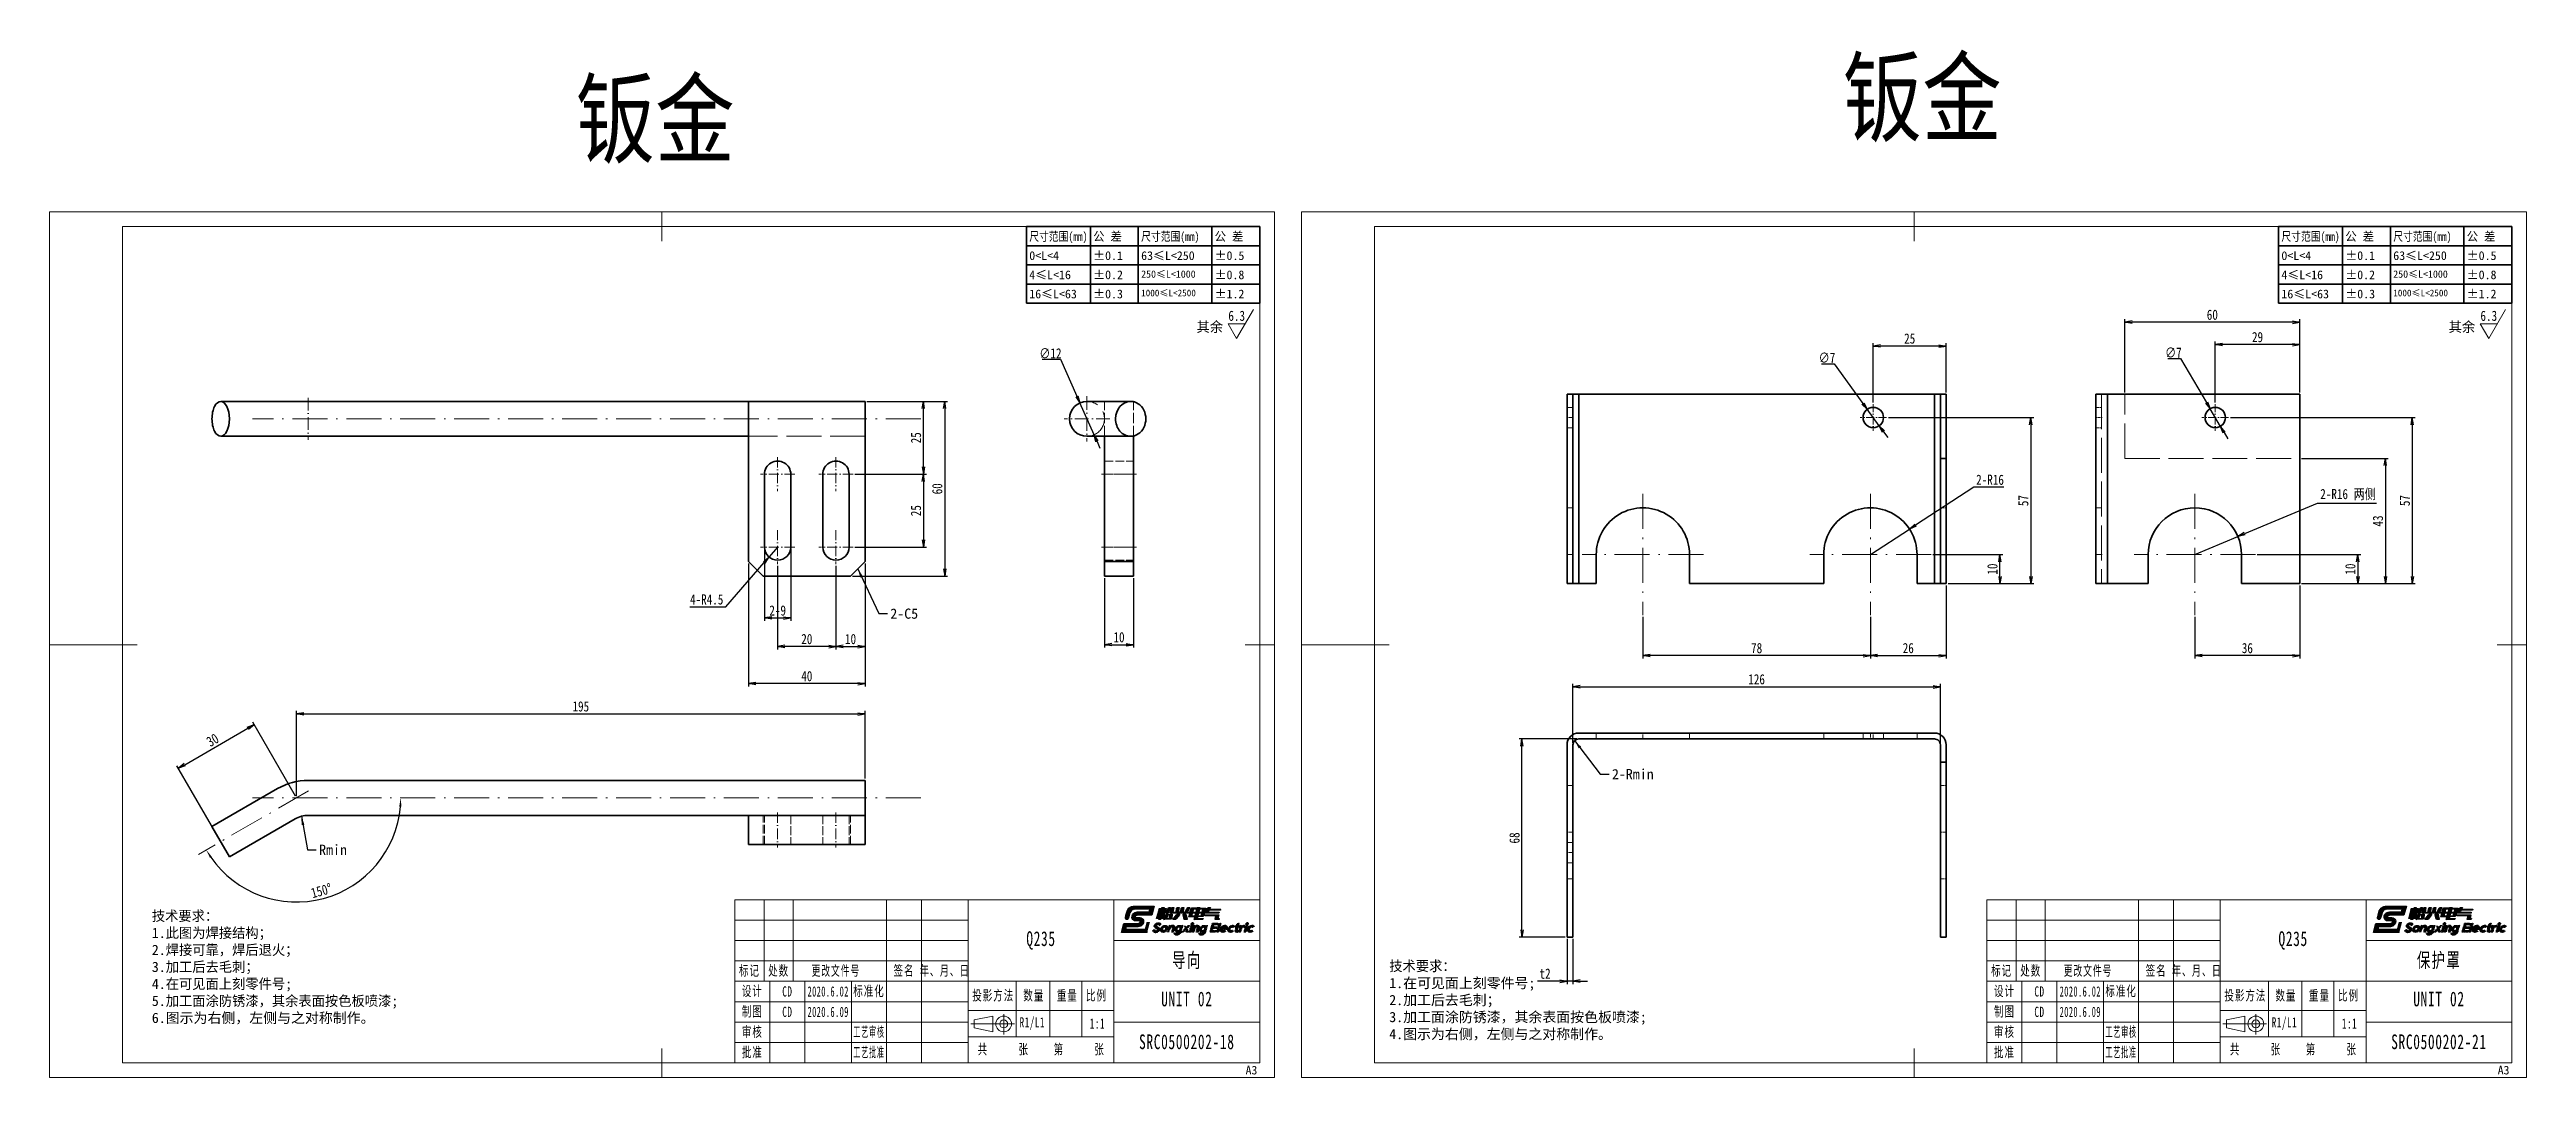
# Model space of a CAD drawing. Header units: millimetres. Extents: x -15766 to 80009, y -9701 to 15159.
# Drawn here: x -11128 to -10279, y 11134 to 11487 of the extents above; entities that cross this region are included whole.
import ezdxf
from ezdxf.enums import TextEntityAlignment as Align

# ---------------------------------------------------------------- set-up
doc = ezdxf.new("R2010")
doc.units = ezdxf.units.MM
for name, pattern in [('CENTER-HOKUTO_1', [16, 13, -1, 1, -1]), ('DASHDOT', [18.5, 12, -3, 0.5, -3]), ('DASHED', [15, 12, -3]), ('HIDDEN', [0.2, 0.1, -0.1]), ('HIDDEN-HOKUTO_1', [2, 1, -1])]:
    doc.linetypes.add(name, pattern=pattern)
doc.layers.get('DEFPOINTS').update_dxf_attribs({"lineweight": 18})
doc.layers.add('07', color=7, linetype='Continuous')
doc.layers.add('DRW0001_DXF_FORMAT', color=7, linetype='Continuous')
for name, color, linetype, lineweight in [('AM_7', 2, 'CENTER-HOKUTO_1', 18), ('AM_HID', 1, 'HIDDEN-HOKUTO_1', 18), ('AM_VIS', 7, 'Continuous', 18), ('CDRAFT0', 7, 'Continuous', 18), ('DIM', 253, 'Continuous', 20), ('title_frame', 7, 'Continuous', 18), ('word_dim', 9, 'Continuous', 18), ('尺寸线层', 3, 'Continuous', 18), ('标注线', 3, 'Continuous', 18), ('粗实线层', 7, 'Continuous', 35), ('粗实线层_1', 7, 'Continuous', 15), ('细实线层', 7, 'Continuous', 18)]:
    doc.layers.add(name, color=color, linetype=linetype, lineweight=lineweight)
doc.styles.add('DIM', font='', dxfattribs={"width": 0.8})
doc.styles.add('STYLE1', font='')
doc.styles.add('UserTxtStyle1', font='', dxfattribs={"width": 0.618357})
doc.styles.add('UserTxtStyle2', font='', dxfattribs={"width": 0.634692})
doc.styles.add('标准', font='', dxfattribs={"width": 0.667})
doc.styles.get('DIM').set_extended_font_data('NSimSun')
doc.styles.get('STYLE1').set_extended_font_data('宋体')
doc.styles.get('UserTxtStyle1').set_extended_font_data('宋体')
doc.styles.get('UserTxtStyle2').set_extended_font_data('宋体')
doc.styles.get('标准').set_extended_font_data('宋体')
doc.dimstyles.new('1-1', dxfattribs={"dimtxt": 3.5, "dimasz": 3, "dimexe": 1, "dimexo": 0, "dimgap": 1, "dimtad": 1, "dimdsep": 46, "dimtxsty": 'DIM', "dimblk": '_CAXARROW', "dimcen": 0, "dimdle": 6, "dimclrd": 256, "dimclre": 256, "dimclrt": 3, "dimazin": 2, "dimtfac": 0.707107, "dimtmove": 0, "dimatfit": 3, "dimfxl": 0, "dimfrac": 2, "dimtolj": 1, "dimarcsym": 0})
doc.dimstyles.new('1-1$0', dxfattribs={"dimtxt": 3.5, "dimasz": 2.5, "dimexe": 1, "dimexo": 0.625, "dimgap": 0.8, "dimtad": 1, "dimdsep": 46, "dimtxsty": 'DIM', "dimblk": 'OPEN', "dimcen": 0, "dimdle": 5, "dimclrd": 256, "dimclre": 256, "dimclrt": 3, "dimazin": 3, "dimtfac": 0.5, "dimtmove": 0, "dimatfit": 3, "dimldrblk": 'OPEN', "dimfxl": 0, "dimtolj": 1, "dimarcsym": 0})
doc.dimstyles.new('1-1$3', dxfattribs={"dimtxt": 3.5, "dimasz": 2.5, "dimexe": 1, "dimexo": 0.625, "dimgap": 0.3, "dimtad": 1, "dimtih": 1, "dimtoh": 1, "dimdsep": 46, "dimtxsty": 'DIM', "dimblk": 'OPEN', "dimcen": 0, "dimdle": 5, "dimclrd": 256, "dimclre": 256, "dimclrt": 3, "dimazin": 3, "dimtfac": 0.5, "dimtmove": 0, "dimatfit": 3, "dimldrblk": 'OPEN', "dimfxl": 0, "dimtolj": 1, "dimarcsym": 0})
doc.dimstyles.new('1-1$4', dxfattribs={"dimtxt": 3.5, "dimasz": 2.5, "dimexe": 1, "dimexo": 0.625, "dimgap": 0.8, "dimtad": 1, "dimtih": 1, "dimtoh": 1, "dimzin": 12, "dimdsep": 46, "dimtxsty": 'DIM', "dimblk": 'OPEN', "dimcen": 0, "dimdle": 5, "dimclrd": 256, "dimclre": 256, "dimclrt": 3, "dimazin": 3, "dimtfac": 0.5, "dimtmove": 0, "dimatfit": 3, "dimldrblk": 'OPEN', "dimfxl": 0, "dimtolj": 1, "dimarcsym": 0})

msp = doc.modelspace()

# ---------------------------------------------------------------- texts
at = {"layer": 'DIM', "char_height": 25, "width": 104.980501, "attachment_point": 1, "style": 'DIM'}
for insert in [(-10513.22695, 11482.89406), (-10947.71522, 11475.50975)]:
    msp.add_mtext('{\\C3;钣金}', dxfattribs=dict(at, insert=insert))
at = {"layer": 'DIM', "color": 3, "char_height": 3.5, "attachment_point": 1}
for s, insert in [('\\A1;2-C5', (-10839.77851, 11295.02233)), ('\\A1;2-Rmin', (-10592.32496, 11239.94927)), ('\\A1;Rmin', (-11035.64822, 11213.98642))]:
    msp.add_mtext(s, dxfattribs=dict(at, insert=insert))
at = {"layer": 'DIM', "color": 2, "style": 'DIM', "width": 0.8}
for p in [(-10718.15852, 11392.67681), (-10288.78891, 11392.67681)]:
    msp.add_attdef('6.3', text='0.0', height=3.5, dxfattribs=at).set_placement(p, align=Align.BOTTOM_RIGHT)
at = {"layer": 'title_frame', "color": 3, "char_height": 2.958904, "width": 5.8684932, "attachment_point": 7, "style": 'STYLE1'}
for insert in [(-10717.95483, 11135.11084), (-10288.58523, 11135.11084)]:
    msp.add_mtext('A3', dxfattribs=dict(at, insert=insert))
at = {"layer": 'word_dim', "linetype": 'Continuous', "char_height": 3.5, "width": 10.860604, "attachment_point": 1}
for insert in [(-10734.78523, 11393.44267), (-10305.41563, 11393.44267)]:
    msp.add_mtext('{\\C3;其余}', dxfattribs=dict(at, insert=insert))
at = {"layer": 'word_dim', "linetype": 'Continuous', "ltscale": 4, "char_height": 3.5, "width": 139.6035818, "attachment_point": 1}
for s, insert in [('{\\C3;技术要求：\\P1.此图为焊接结构；\\P2.焊接可靠，焊后退火；\\P3.加工后去毛刺；\\P4.在可见面上刻零件号;\\P5.加工面涂防锈漆，其余表面按色板喷漆;\\P\\fNSimSun|b0|i0|c134|p49;6.\\fSimSun|b0|i0|c134|p49;图示为右侧，左侧与之对称制作。}', (-11093.01905, 11191.32954)), ('{\\C3;技术要求：\\P\\fNSimSun|b0|i0|c134|p49;1\\fSimSun|b0|i0|c134|p49;.在可见面上刻零件号;\\P2.加工后去毛刺；\\P3.加工面涂防锈漆，其余表面按色板喷漆;\\P\\fNSimSun|b0|i0|c134|p49;4\\fSimSun|b0|i0|c134|p49;.图示为右侧，左侧与之对称制作。\\P         }', (-10668.6964, 11174.10988))]:
    msp.add_mtext(s, dxfattribs=dict(at, insert=insert))
at = {"layer": '尺寸线层', "attachment_point": 5, "line_spacing_factor": 1.15057}
for s, insert, char_height, width, style in [('{\\T1.1;Q235}', (-10788.10039, 11181.10436), 5.0503058, 29.4580043, '标准'), ('{\\T1.1;Q235}', (-10358.73078, 11181.10436), 5.0503058, 29.4580043, '标准'), ('\\T1.1;标记', (-10888.10039, 11170.60436), 3.5, 18, '标准'), ('\\T1.1;处数', (-10878.10039, 11170.60436), 3.5, 18, '标准'), ('\\T1.1;更改文件号', (-10858.46697, 11170.58037), 3.5, 30, 'UserTxtStyle1'), ('\\T1.1;签名', (-10835.10039, 11170.60436), 3.5, 22, '标准'), ('\\T1.1;年、月、日', (-10821.10039, 11170.60436), 3.5, 30, 'UserTxtStyle2'), ('{\\T1.1;导向}', (-10738.10039, 11174.0851), 5.050306, 29.4580043, '标准'), ('\\T1.1;标记', (-10458.73078, 11170.60436), 3.5, 18, '标准'), ('\\T1.1;处数', (-10448.73078, 11170.60436), 3.5, 18, '标准'), ('\\T1.1;更改文件号', (-10429.09737, 11170.58037), 3.5, 30, 'UserTxtStyle1'), ('\\T1.1;签名', (-10405.73078, 11170.60436), 3.5, 22, '标准'), ('\\T1.1;年、月、日', (-10391.73078, 11170.60436), 3.5, 30, 'UserTxtStyle2'), ('{\\T1.1;保护罩}', (-10308.73078, 11174.0851), 5.0503058, 29.4580043, '标准'), ('\\T1.1;设计', (-10887.10039, 11163.60436), 3.5, 22, '标准'), ('{\\T1.1;CD}', (-10875.10039, 11163.60436), 3.5, 22, '标准'), ('{\\W0.5;\\T1.1;2020.6.02}', (-10861.10039, 11163.60436), 3.5, 16, '标准'), ('\\T1.1;标准化', (-10847.10039, 11163.60436), 3.5, 22, '标准'), ('\\T1.1;投影方法', (-10804.50539, 11162.10436), 3.5, 22, '标准'), ('\\T1.1;数量', (-10790.60039, 11162.10436), 3.5, 22, '标准'), ('\\T1.1;重量', (-10779.10039, 11162.10436), 3.5, 22, '标准'), ('\\T1.1;比例', (-10769.10039, 11162.10436), 3.5, 22, '标准'), ('{\\T1.1;UNIT 02}', (-10738.10039, 11161.01806), 5.0503058, 29.4580043, '标准'), ('\\T1.1;设计', (-10457.73078, 11163.60436), 3.5, 22, '标准'), ('{\\T1.1;CD}', (-10445.73078, 11163.60436), 3.5, 22, '标准'), ('{\\W0.5;\\T1.1;2020.6.02}', (-10431.73078, 11163.60436), 3.5, 16, '标准'), ('\\T1.1;标准化', (-10417.73078, 11163.60436), 3.5, 22, '标准'), ('\\T1.1;投影方法', (-10375.13579, 11162.10436), 3.5, 22, '标准'), ('\\T1.1;数量', (-10361.23078, 11162.10436), 3.5, 22, '标准'), ('\\T1.1;重量', (-10349.73078, 11162.10436), 3.5, 22, '标准'), ('\\T1.1;比例', (-10339.73078, 11162.10436), 3.5, 22, '标准'), ('{\\T1.1;UNIT 02}', (-10308.73078, 11161.01806), 5.0503058, 29.4580043, '标准'), ('\\T1.1;制图', (-10887.10039, 11156.60436), 3.5, 22, '标准'), ('{\\T1.1;CD}', (-10875.10039, 11156.60436), 3.5, 22, '标准'), ('{\\W0.5;\\T1.1;2020.6.09}', (-10861.10039, 11156.60436), 3.5, 16, '标准'), ('{\\T1.1;R1/L1}', (-10791.10039, 11152.60436), 3.5, 11, '标准'), ('\\T1.1;1:1', (-10768.76558, 11152.60436), 3.5, 10.6696195, '标准'), ('\\T1.1;制图', (-10457.73078, 11156.60436), 3.5, 22, '标准'), ('{\\T1.1;CD}', (-10445.73078, 11156.60436), 3.5, 22, '标准'), ('{\\W0.5;\\T1.1;2020.6.09}', (-10431.73078, 11156.60436), 3.5, 16, '标准'), ('{\\T1.1;R1/L1}', (-10361.73078, 11152.60436), 3.5, 11, '标准'), ('\\T1.1;1:1', (-10339.39597, 11152.60436), 3.5, 10.6696195, '标准'), ('{\\T1.1;批准}', (-10887.10039, 11142.60436), 3.5, 22, '标准'), ('\\T1.1;审核', (-10887.10039, 11149.60436), 3.5, 22, '标准'), ('{\\W0.5;\\T1.1;工艺审核}', (-10847.10039, 11149.60436), 3.5, 22, '标准'), ('{\\W0.5;\\T1.1;工艺批准}', (-10847.10039, 11142.60436), 3.5, 22, '标准'), ('\\T1.1;共', (-10808.02905, 11143.60436), 3.5, 8, '标准'), ('\\T1.1;张', (-10794.02905, 11143.60436), 3.5, 8, '标准'), ('\\T1.1;第', (-10781.99015, 11143.60436), 3.5, 8, '标准'), ('\\T1.1;张', (-10768.02905, 11143.60436), 3.5, 8, '标准'), ('{\\T1.1;SRC0500202-18}', (-10738.10039, 11146.31208), 5.0503058, 29.3737905, '标准'), ('{\\T1.1;批准}', (-10457.73078, 11142.60436), 3.5, 22, '标准'), ('\\T1.1;审核', (-10457.73078, 11149.60436), 3.5, 22, '标准'), ('{\\W0.5;\\T1.1;工艺审核}', (-10417.73078, 11149.60436), 3.5, 22, '标准'), ('{\\W0.5;\\T1.1;工艺批准}', (-10417.73078, 11142.60436), 3.5, 22, '标准'), ('\\T1.1;共', (-10378.65945, 11143.60436), 3.5, 8, '标准'), ('\\T1.1;张', (-10364.65945, 11143.60436), 3.5, 8, '标准'), ('\\T1.1;第', (-10352.62054, 11143.60436), 3.5, 8, '标准'), ('\\T1.1;张', (-10338.65945, 11143.60436), 3.5, 8, '标准'), ('{\\T1.1;SRC0500202-21}', (-10308.73078, 11146.31208), 5.0503058, 29.3737905, '标准')]:
    msp.add_mtext(s, dxfattribs=dict(at, insert=insert, char_height=char_height, width=width, style=style))

# ---------------------------------------------------------------- blocks, each defined once
blk = doc.blocks.new('*X3')
at = {"layer": 'CDRAFT0'}
for p, q in [((420, 297), (0, 297)), ((0, 297), (0, 0)), ((420, 0), (420, 297)), ((0, 0), (420, 0))]:
    blk.add_line(p, q, dxfattribs=at)
at = {"layer": '粗实线层_1'}
for p, q in [((415, 292), (25, 292)), ((25, 292), (25, 5)), ((210, 297), (210, 287)), ((415, 5), (415, 292)), ((0, 148.5), (30, 148.5)), ((420, 148.5), (410, 148.5)), ((210, 0), (210, 10)), ((25, 5), (415, 5))]:
    blk.add_line(p, q, dxfattribs=at)
blk = doc.blocks.new('自由公差_1')
at = {"layer": '粗实线层'}
for p, q in [((-80, 0), (0, 0)), ((-80, 0), (-80, -26.3)), ((-58.08, 0), (-58.08, -26.3)), ((-41.64, 0), (-41.64, -26.3)), ((-16.44, 0), (-16.44, -26.3)), ((0, 0), (0, -26.3)), ((-80, -6.58), (0, -6.58)), ((-80, -13.15), (0, -13.15)), ((-80, -19.73), (0, -19.73)), ((-80, -26.3), (0, -26.3))]:
    blk.add_line(p, q, dxfattribs=at)
at = {"layer": '尺寸线层', "linetype": 'Continuous', "attachment_point": 1, "line_spacing_factor": 0.9}
for s, insert, char_height, width in [('{\\W0.8;尺寸范围(mm)}', (-79.04, -1.92), 3, 22.6032), ('0<L<4', (-79.04, -8.49), 3, 22.6032), ('公 差', (-57.12, -1.92), 3, 22.6032), ('%%P0.1', (-57.12, -8.49), 3, 12.7119), ('{\\W0.8;尺寸范围(mm)}', (-40.68, -1.92), 3, 22.6032), ('63≤L<250', (-40.68, -8.49), 3, 22.6032), ('公 差', (-15.48, -1.92), 3, 22.6032), ('%%P0.5', (-15.48, -8.49), 3, 12.5771), ('4≤L<16', (-79.04, -15.07), 3, 22.6032), ('%%P0.2', (-57.12, -15.07), 3, 12.4769), ('250≤L<1000', (-40.68, -15.07), 2.5, 22.6032), ('%%P0.8', (-15.48, -15.07), 3, 13.0759), ('16≤L<63', (-79.04, -21.64), 3, 22.6032), ('%%P0.3', (-57.12, -21.64), 3, 12.7119), ('1000≤L<2500', (-40.68, -21.64), 2.3, 22.6032), ('%%P1.2', (-15.48, -21.64), 3, 12.8764)]:
    blk.add_mtext(s, dxfattribs=dict(at, insert=insert, char_height=char_height, width=width))
blk = doc.blocks.new('SYMBOL_3_BL2', base_point=(178.14, 46.52))
at = {"layer": 'DRW0001_DXF_FORMAT', "linetype": 'Continuous'}
for color, points in [(1, [(159.87, 51.52), (159.98, 51.51), (166.64, 51.52), (165.81, 48.4), (164.95, 49.52), (165.18, 50.39), (159.89, 50.39), (157.98, 50.76), (158.42, 51.1), (158.89, 51.33), (159.39, 51.47), (159.84, 51.52)]), (5, [(169.19, 50.69), (169.27, 50.98), (169.99, 50.98), (169.91, 50.69), (168.19, 50.36), (168.28, 50.69)]), (5, [(171.88, 50.98), (171.88, 50.98), (172.23, 50.98), (171.48, 49.04), (171.47, 49.04), (170.7, 49.04), (170.83, 49.37), (171.32, 50.66), (171.34, 50.71), (171.39, 50.8), (171.44, 50.87), (171.51, 50.92), (171.59, 50.96), (171.67, 50.98), (171.74, 50.98)]), (5, [(172.91, 50.98), (172.91, 50.98), (173.31, 50.98), (173.05, 49.37), (172.21, 49.04), (172.45, 50.57), (172.45, 50.57), (172.48, 50.71), (172.54, 50.87), (172.67, 50.96), (172.81, 50.98)]), (5, [(175.19, 50.98), (174.97, 49.65), (174.97, 49.61), (174.13, 49.61), (174.11, 49.61), (174.26, 50.54), (174.27, 50.57), (174.27, 50.57), (174.27, 50.57), (174.29, 50.71), (174.29, 50.71), (174.31, 50.78), (174.34, 50.84), (174.38, 50.89), (174.42, 50.93), (174.48, 50.96), (174.54, 50.98), (174.63, 50.98), (174.82, 50.98), (174.83, 50.98), (174.83, 50.98), (174.83, 50.98), (175.18, 50.98)]), (5, [(176.77, 50.98), (176.57, 49.75), (176.54, 49.61), (175.78, 49.61), (175.69, 49.61), (175.83, 50.47), (175.84, 50.57), (175.87, 50.7), (175.87, 50.71), (175.89, 50.78), (175.92, 50.84), (175.95, 50.89), (176, 50.93), (176.06, 50.96), (176.12, 50.98), (176.2, 50.98), (176.29, 50.98), (176.3, 50.98), (176.3, 50.98), (176.3, 50.98), (176.72, 50.98)]), (5, [(178.42, 50.98), (178.43, 50.98), (178.83, 50.98), (178.2, 49.61), (177.34, 49.61), (177.83, 50.66), (177.85, 50.71), (177.89, 50.79), (177.95, 50.85), (178.01, 50.9), (178.08, 50.94), (178.16, 50.97), (178.24, 50.98), (178.26, 50.98)]), (5, [(181.36, 50.81), (181.41, 50.98), (182.33, 50.98), (182.28, 50.81), (179.43, 50.78), (179.82, 50.81), (180.2, 50.81)]), (5, [(185.35, 50.98), (185.73, 50.98), (185.94, 50.98), (185.45, 50.11), (185.19, 49.63), (184.6, 49.63), (184.28, 49.63), (184.66, 50.33), (184.83, 50.64), (184.87, 50.71), (184.93, 50.79), (184.99, 50.86), (185.06, 50.91), (185.14, 50.95), (185.22, 50.97), (185.3, 50.98), (185.31, 50.98), (185.34, 50.98)]), (1, [(162.92, 45.8), (162.76, 45.4), (157.05, 44.42), (155.36, 42.42), (156.19, 45.54), (161.17, 45.54), (161.4, 45.6), (161.64, 45.76), (162.94, 45.86)]), (1, [(163.36, 43.55), (164.22, 42.42), (155.36, 42.42), (157.05, 44.42), (156.81, 43.55)]), (1, [(158.18, 48.69), (157.82, 47.31), (157.7, 47.09), (157.52, 46.95), (157.28, 46.9), (157.13, 46.92), (156.92, 47.03), (156.77, 47.23), (156.73, 47.36), (156.74, 47.6), (156.92, 48.29), (156.92, 48.29), (156.94, 48.36), (158.3, 49.15), (158.18, 48.69)]), (1, [(158.72, 49.92), (158.47, 49.58), (158.3, 49.15), (156.94, 48.36), (157.23, 49.44), (157.37, 49.86), (159.37, 50.31), (159.02, 50.16)]), (1, [(161.58, 44.47), (161.17, 44.42), (157.05, 44.42), (162.76, 45.4), (162.49, 45.03), (162.38, 44.92), (161.99, 44.64)]), (1, [(159.74, 50.39), (159.37, 50.31), (157.37, 49.86), (157.63, 50.35), (157.98, 50.76), (159.89, 50.39)]), (1, [(160.36, 48.18), (160.27, 48.08), (160.15, 47.85), (159.01, 47.61), (159.05, 48.02), (159.06, 48.08), (159.08, 48.14), (160.83, 48.4), (160.6, 48.35)]), (1, [(160.12, 47.71), (160.15, 47.58), (159.09, 47.23), (159.01, 47.61), (160.15, 47.85), (160.14, 47.79)]), (1, [(160.42, 49.47), (160.83, 49.52), (164.95, 49.52), (165.81, 48.4), (160.83, 48.4), (159.08, 48.14), (159.24, 48.54), (159.51, 48.91), (159.62, 49.02), (160.01, 49.3)]), (1, [(162.47, 47.29), (162.73, 47.04), (162.91, 46.71), (162.99, 46.33), (162.95, 45.92), (162.94, 45.86), (161.64, 45.76), (161.73, 45.86), (161.85, 46.09), (161.86, 46.15), (161.87, 46.23), (161.85, 46.36), (161.76, 46.4), (161.69, 46.41), (160.3, 46.41), (159.91, 46.47), (159.87, 46.48), (159.53, 46.65), (159.27, 46.9), (159.09, 47.23), (160.15, 47.58), (160.24, 47.54), (160.3, 47.53), (161.7, 47.53), (162.09, 47.47), (162.13, 47.46)]), (5, [(168.43, 50.06), (168.43, 50.06), (168.8, 50.06), (168.04, 47.22), (167.94, 47.22), (167.47, 47.22), (167.56, 47.55), (168.19, 49.9), (168.2, 49.92), (168.22, 49.98), (168.27, 50.03), (168.32, 50.05)]), (5, [(169.91, 50.69), (169.82, 50.36), (169.82, 50.36), (168.9, 46.89), (168.18, 46.89), (169.1, 50.36), (168.19, 50.36), (169.91, 50.69)]), (5, [(170.16, 50.06), (170.16, 50.06), (170.53, 50.06), (169.86, 47.55), (169.21, 47.22), (169.91, 49.85), (169.91, 49.85), (169.93, 49.92), (169.96, 49.98), (170, 50.03), (170.05, 50.05)]), (5, [(169.99, 47.55), (169.9, 47.22), (169.78, 47.22), (169.31, 47.22), (169.21, 47.22), (169.86, 47.55)]), (5, [(170.04, 47.22), (170.73, 48.69), (171.52, 48.69), (170.83, 47.22), (169.95, 46.89), (170.04, 47.22)]), (5, [(171.89, 47.22), (171.99, 48.69), (172.77, 48.69), (172.68, 47.22), (169.95, 46.89), (170.83, 47.22)]), (5, [(170.82, 50.69), (170.79, 50.57), (170.75, 50.39), (170.74, 50.36), (170.49, 50.36), (170.12, 50.36), (170.04, 50.36), (170.08, 50.47), (170.12, 50.65), (170.13, 50.69), (170.38, 50.69), (170.75, 50.69)]), (5, [(182.28, 50.81), (182.19, 50.48), (182.19, 50.48), (181.9, 49.37), (172.21, 49.04), (180.05, 49.37), (180.18, 49.37), (180.7, 49.37), (180.98, 49.37), (181.17, 50.09), (181.27, 50.48), (180.52, 50.48), (180.11, 50.48), (179.92, 49.76), (179.82, 49.37), (178.9, 49.37), (179.18, 50.4), (179.2, 50.48), (179.2, 50.48), (179.2, 50.48), (179.21, 50.54), (179.29, 50.69), (179.43, 50.78), (182.28, 50.81)]), (5, [(181.9, 49.37), (181.81, 49.04), (181.81, 49.04), (181.56, 48.13), (178.48, 47.79), (179.48, 48.13), (180.24, 48.13), (180.65, 48.13), (180.8, 48.72), (180.89, 49.04), (180.37, 49.04), (180.09, 49.04), (179.86, 49.04), (179.73, 49.04), (178.57, 48.13), (178.81, 49.04), (173.57, 49.04), (173.45, 49.04), (172.99, 49.04), (172.42, 49.04), (172.21, 49.04), (181.9, 49.37)]), (5, [(180.05, 49.37), (172.21, 49.04), (173.05, 49.37), (173.54, 49.37), (173.66, 49.37), (178.9, 49.37), (178.9, 49.37), (179.82, 49.37)]), (5, [(175.43, 48.69), (174.94, 48.05), (174.18, 47.08), (174.04, 46.89), (173.67, 46.89), (173.1, 46.89), (172.99, 46.89), (173.48, 47.52), (174.24, 48.5), (174.38, 48.69), (174.75, 48.69), (175.32, 48.69)]), (5, [(177.5, 48.69), (177.65, 48.05), (177.89, 47.08), (177.93, 46.89), (177.59, 46.89), (177.05, 46.89), (176.95, 46.89), (176.8, 47.52), (176.56, 48.5), (176.52, 48.69), (176.86, 48.69), (177.4, 48.69)]), (5, [(179.57, 48.45), (179.48, 48.13), (178.48, 47.79), (178.57, 48.13), (178.57, 48.13), (179.73, 49.04)]), (5, [(181.56, 48.13), (181.47, 47.79), (181.47, 47.79), (180.31, 46.89), (180.56, 47.79), (178.48, 47.79), (181.56, 48.13)]), (5, [(183.4, 47.22), (183.31, 46.89), (181.23, 46.89), (180.55, 46.89), (180.31, 46.89), (181.47, 47.79), (181.32, 47.22)]), (5, [(188.91, 49.37), (188.82, 49.04), (183.88, 49.04), (183.64, 48.13), (181.7, 47.79), (181.78, 48.13), (182.72, 48.13), (182.97, 49.04), (182.03, 49.04), (183.97, 49.37)]), (5, [(184.36, 50.8), (184.27, 50.48), (184.27, 50.48), (183.97, 49.37), (182.03, 49.04), (182.12, 49.37), (183.06, 49.37), (183.35, 50.48), (182.41, 50.48), (182.5, 50.81), (184.36, 50.81)]), (5, [(188.8, 48.49), (188.47, 47.22), (187.48, 46.96), (187.8, 48.16), (183.98, 48.16), (184.07, 48.49), (187.89, 48.49), (188.42, 48.49)]), (5, [(189.45, 50.49), (189.41, 50.36), (189.36, 50.16), (189.35, 50.12), (188.06, 50.12), (186.07, 50.12), (185.69, 50.12), (185.76, 50.25), (185.87, 50.45), (185.89, 50.49), (187.14, 50.49), (189.08, 50.49)]), (5, [(188.94, 47.22), (188.85, 46.89), (188.38, 46.89), (187.46, 46.89), (187.48, 46.96), (188.47, 47.22)])]:
    blk.add_hatch(color=color, dxfattribs=at).paths.add_polyline_path(points)
at = {"layer": 'DRW0001_DXF_FORMAT', "linetype": 'HIDDEN'}
for points in [[(167.05, 43.08), (167.05, 43.08), (167.13, 43.03), (166.42, 42.65), (166.06, 43.04), (166.69, 43.47), (166.85, 43.3)], [(167.29, 42.99), (167.42, 43.01), (168.33, 42.98), (166.42, 42.65), (167.13, 43.03), (167.23, 42.99)], [(168.02, 42.67), (167.81, 42.55), (167.79, 42.53), (167.57, 42.45), (167.35, 42.39), (167.13, 42.38), (167.08, 42.38), (166.87, 42.4), (166.69, 42.46), (166.54, 42.54), (166.42, 42.65), (166.42, 42.65), (168.33, 42.98), (168.19, 42.82)], [(167.53, 45.02), (167.45, 44.93), (167.41, 44.83), (166.65, 44.66), (166.68, 44.83), (166.75, 45), (166.85, 45.17), (167.75, 45.14), (167.62, 45.09)], [(167.4, 44.74), (167.42, 44.65), (166.66, 44.51), (166.65, 44.66), (167.41, 44.83), (167.4, 44.78)], [(167.51, 44.56), (168.2, 44.1), (166.96, 44.06), (166.89, 44.11), (166.78, 44.23), (166.71, 44.36), (166.66, 44.51), (167.42, 44.65), (167.48, 44.58)], [(168.75, 45.5), (169.02, 45.2), (168.39, 44.77), (168.12, 45.06), (168.05, 45.12), (167.94, 45.15), (167.88, 45.16), (166.85, 45.17), (166.98, 45.33), (167.16, 45.48), (168.75, 45.5)], [(168.21, 44.09), (168.28, 44.04), (167.66, 43.59), (166.97, 44.05), (166.97, 44.05), (166.96, 44.06), (166.96, 44.06), (168.2, 44.1), (168.2, 44.1), (168.22, 44.09)], [(167.83, 45.76), (168.04, 45.77), (168.1, 45.77), (168.3, 45.75), (168.48, 45.69), (168.63, 45.61), (168.75, 45.5), (167.16, 45.48), (167.36, 45.6), (167.38, 45.61), (167.6, 45.7)], [(168.51, 43.64), (168.52, 43.48), (168.49, 43.31), (168.43, 43.14), (168.33, 42.98), (167.42, 43.01), (167.55, 43.06), (167.64, 43.12), (167.72, 43.22), (167.77, 43.31), (167.78, 43.36), (167.78, 43.41), (167.75, 43.5), (167.69, 43.57), (167.66, 43.59), (168.28, 44.04), (168.39, 43.92), (168.47, 43.79)], [(169.42, 43.62), (169.42, 43.54), (168.78, 43.37), (168.79, 43.55), (169.44, 43.69)], [(169.44, 43.38), (169.47, 43.31), (168.79, 43.2), (168.78, 43.37), (169.42, 43.54), (169.42, 43.45)], [(169.47, 43.78), (169.44, 43.69), (168.79, 43.55), (168.82, 43.69), (169.52, 43.87)], [(169.52, 43.25), (169.57, 43.2), (168.83, 43.05), (168.79, 43.2), (169.47, 43.31)], [(169.57, 43.96), (169.52, 43.87), (168.82, 43.69), (168.89, 43.87), (169.65, 44.04)], [(169.87, 43.1), (170.82, 42.98), (170.66, 42.83), (168.99, 42.79), (168.9, 42.91), (168.83, 43.05), (169.57, 43.2), (169.63, 43.15), (169.67, 43.14), (169.71, 43.12), (169.79, 43.1)], [(169.73, 44.11), (169.65, 44.04), (168.89, 43.87), (168.98, 44.06), (169.91, 44.22), (169.82, 44.17)], [(170.01, 44.25), (169.91, 44.22), (168.98, 44.06), (169.1, 44.23), (170.19, 44.28), (170.1, 44.28)], [(170.66, 42.83), (170.47, 42.71), (170.28, 42.61), (170.09, 42.54), (169.9, 42.5), (169.71, 42.48), (169.53, 42.5), (169.37, 42.54), (169.22, 42.6), (169.09, 42.68), (168.99, 42.79), (170.66, 42.83)], [(170.17, 44.88), (170.36, 44.89), (170.54, 44.88), (170.7, 44.84), (170.85, 44.78), (170.97, 44.69), (171.08, 44.59), (171.17, 44.47), (171.23, 44.33), (171.27, 44.17), (171.29, 44.01), (171.27, 43.83), (171.24, 43.69), (171.18, 43.51), (171.09, 43.32), (170.97, 43.15), (170.82, 42.98), (169.87, 43.1), (169.97, 43.1), (170.06, 43.12), (170.16, 43.16), (170.25, 43.21), (170.34, 43.27), (170.42, 43.34), (170.49, 43.42), (170.55, 43.51), (170.6, 43.6), (170.63, 43.69), (170.64, 43.76), (170.65, 43.84), (170.64, 43.93), (170.62, 44), (170.59, 44.07), (170.55, 44.13), (170.5, 44.18), (170.43, 44.22), (170.4, 44.24), (170.36, 44.26), (170.28, 44.28), (170.19, 44.28), (169.1, 44.23), (169.24, 44.4), (169.41, 44.54), (169.41, 44.55), (169.6, 44.67), (169.79, 44.77), (169.98, 44.84)], [(173.38, 44.81), (173.48, 44.73), (172.47, 44.29), (172.36, 44.22), (172.29, 44.15), (172.22, 44.05), (171.18, 42.54), (171.82, 44.92), (172.38, 44.74), (172.38, 44.74), (172.5, 44.8), (173.33, 44.84)], [(172.69, 44.34), (172.58, 44.33), (172.47, 44.29), (173.48, 44.73), (173.56, 44.63), (173.62, 44.51), (173.65, 44.38), (173.66, 44.24), (173.64, 44.08), (173.63, 44.04), (172.99, 43.97), (173, 44.07), (172.98, 44.16), (172.93, 44.23), (172.87, 44.29), (172.83, 44.31), (172.79, 44.33)], [(172.82, 44.91), (172.98, 44.92), (173.13, 44.91), (173.27, 44.87), (173.33, 44.84), (172.5, 44.8), (172.66, 44.87)], [(173.63, 44.04), (173.63, 44.04), (173.22, 42.54), (172.61, 42.54), (172.84, 43.38), (172.99, 43.96), (172.99, 43.96), (172.99, 43.97), (173.63, 44.04)], [(174.35, 43.61), (174.34, 43.53), (173.73, 43.39), (173.76, 43.6), (174.36, 43.68)], [(174.35, 43.44), (174.37, 43.37), (173.75, 43.2), (173.73, 43.39), (174.34, 43.53)], [(174.44, 43.24), (174.49, 43.19), (173.79, 43.02), (173.75, 43.2), (174.37, 43.37), (174.4, 43.3)], [(174.4, 43.77), (174.36, 43.68), (173.76, 43.6), (173.78, 43.68), (174.44, 43.86)], [(174.5, 43.95), (174.44, 43.86), (173.78, 43.68), (173.86, 43.89), (174.65, 44.1), (174.57, 44.03)], [(174.79, 43.09), (174.88, 43.09), (174.98, 43.11), (175.07, 43.15), (175.16, 43.2), (175.25, 43.26), (175.33, 43.33), (175.4, 43.41), (175.46, 43.5), (175.81, 42.7), (175.73, 42.45), (175.61, 42.23), (175.47, 42.04), (174.56, 42.13), (174.72, 42.17), (174.86, 42.23), (174.99, 42.33), (175.09, 42.45), (175.14, 42.53), (175.17, 42.61), (174.09, 42.62), (173.97, 42.73), (173.86, 42.86), (173.79, 43.02), (174.49, 43.19), (174.56, 43.14), (174.63, 43.11), (174.71, 43.09)], [(174.74, 44.16), (174.65, 44.1), (173.86, 43.89), (173.97, 44.1), (174.11, 44.3), (175.02, 44.27), (174.93, 44.25), (174.83, 44.21)], [(175.01, 42.55), (174.8, 42.49), (174.6, 42.48), (174.41, 42.49), (174.33, 42.51), (174.24, 42.54), (174.09, 42.62), (175.17, 42.61)], [(175.78, 44.73), (176.41, 44.91), (175.82, 42.7), (175.81, 42.7), (175.46, 43.5), (175.51, 43.59), (175.54, 43.68), (175.55, 43.75), (175.56, 43.83), (175.55, 43.92), (175.54, 43.99), (175.5, 44.06), (175.46, 44.12), (175.41, 44.17), (175.35, 44.22), (175.28, 44.25), (175.2, 44.27), (175.11, 44.27), (174.11, 44.3), (174.29, 44.48), (174.43, 44.6), (174.63, 44.72), (175.76, 44.74)], [(175.44, 44.87), (175.61, 44.82), (175.76, 44.74), (174.63, 44.72), (174.85, 44.81), (175.05, 44.87), (175.25, 44.89), (175.35, 44.88)], [(177.65, 44.26), (178.2, 44.83), (178.88, 44.83), (177.86, 43.78), (175.98, 42.53), (177.18, 43.78)], [(177.39, 43.29), (176.65, 42.53), (175.98, 42.53), (177.86, 43.78), (178.39, 42.53), (177.72, 42.53)], [(179.22, 44.74), (179.55, 44.83), (179.88, 44.92), (179.56, 43.73), (179.24, 42.54), (178.93, 42.54), (178.62, 42.54), (178.92, 43.64), (179.22, 44.74), (179.22, 44.74)], [(179.96, 45.75), (180, 45.73), (180.04, 45.69), (180.07, 45.65), (180.09, 45.61), (180.1, 45.56), (180.1, 45.51), (180.1, 45.45), (180.09, 45.41), (180.07, 45.35), (180.04, 45.29), (180, 45.23), (179.96, 45.18), (179.9, 45.13), (179.37, 45.12), (179.34, 45.16), (179.32, 45.2), (179.31, 45.25), (179.3, 45.3), (179.31, 45.36), (179.32, 45.41), (179.34, 45.46), (179.37, 45.52), (179.4, 45.58), (179.45, 45.63), (179.5, 45.68), (179.5, 45.68), (179.56, 45.72), (179.62, 45.75), (179.94, 45.77)], [(179.9, 45.13), (179.84, 45.09), (179.78, 45.06), (179.72, 45.04), (179.66, 45.02), (179.6, 45.02), (179.54, 45.02), (179.49, 45.04), (179.44, 45.06), (179.4, 45.08), (179.37, 45.12), (179.9, 45.13)], [(181.81, 44.81), (181.91, 44.73), (180.89, 44.29), (180.79, 44.22), (180.72, 44.15), (180.64, 44.05), (179.6, 42.54), (180.24, 44.92), (180.81, 44.74), (180.81, 44.74), (180.92, 44.8), (181.75, 44.84)], [(180.43, 43.35), (180.22, 42.54), (179.6, 42.54), (180.64, 44.05), (180.6, 43.95), (180.45, 43.4)], [(179.75, 45.79), (179.81, 45.79), (179.86, 45.79), (179.92, 45.77), (179.94, 45.77), (179.62, 45.75), (179.69, 45.77)], [(181.11, 44.34), (181, 44.33), (180.89, 44.29), (181.91, 44.73), (181.99, 44.63), (182.04, 44.51), (182.08, 44.38), (182.08, 44.24), (182.06, 44.08), (182.05, 44.04), (181.42, 43.97), (181.42, 44.07), (181.4, 44.16), (181.36, 44.23), (181.29, 44.29), (181.25, 44.31), (181.21, 44.33)], [(181.25, 44.91), (181.4, 44.92), (181.55, 44.91), (181.69, 44.87), (181.75, 44.84), (180.92, 44.8), (181.08, 44.87)], [(182.05, 44.04), (182.05, 44.04), (181.65, 42.54), (181.03, 42.54), (181.21, 43.2), (181.42, 43.96), (181.42, 43.96), (181.42, 43.97), (182.05, 44.04)], [(182.77, 43.61), (182.77, 43.53), (182.16, 43.39), (182.18, 43.6), (182.79, 43.68)], [(182.77, 43.44), (182.79, 43.37), (182.17, 43.2), (182.16, 43.39), (182.77, 43.53)], [(182.86, 43.24), (182.92, 43.19), (182.21, 43.02), (182.17, 43.2), (182.79, 43.37), (182.82, 43.3)], [(182.82, 43.77), (182.79, 43.68), (182.18, 43.6), (182.2, 43.68), (182.86, 43.86)], [(182.92, 43.95), (182.86, 43.86), (182.2, 43.68), (182.28, 43.89), (183.07, 44.1), (182.99, 44.03)], [(183.22, 43.09), (183.31, 43.09), (183.4, 43.11), (183.49, 43.15), (183.59, 43.2), (183.68, 43.26), (183.76, 43.33), (183.83, 43.41), (183.89, 43.5), (184.24, 42.7), (184.15, 42.45), (184.04, 42.23), (183.9, 42.04), (182.99, 42.13), (183.14, 42.17), (183.29, 42.23), (183.41, 42.33), (183.51, 42.45), (183.56, 42.53), (183.6, 42.61), (182.52, 42.62), (182.39, 42.73), (182.29, 42.86), (182.21, 43.02), (182.92, 43.19), (182.98, 43.14), (183.05, 43.11), (183.13, 43.09)], [(183.16, 44.16), (183.07, 44.1), (182.28, 43.89), (182.39, 44.1), (182.54, 44.3), (183.44, 44.27), (183.35, 44.25), (183.26, 44.21)], [(183.44, 42.55), (183.23, 42.49), (183.03, 42.48), (182.84, 42.49), (182.75, 42.51), (182.67, 42.54), (182.52, 42.62), (183.6, 42.61)], [(184.2, 44.73), (184.84, 44.91), (184.24, 42.7), (184.24, 42.7), (183.89, 43.5), (183.93, 43.59), (183.96, 43.68), (183.98, 43.75), (183.98, 43.83), (183.98, 43.92), (183.96, 43.99), (183.93, 44.06), (183.89, 44.12), (183.83, 44.17), (183.77, 44.22), (183.7, 44.25), (183.62, 44.27), (183.53, 44.27), (182.54, 44.3), (182.71, 44.48), (182.85, 44.6), (183.06, 44.72), (184.19, 44.74)], [(183.87, 44.87), (184.04, 44.82), (184.19, 44.74), (183.06, 44.72), (183.27, 44.81), (183.48, 44.87), (183.68, 44.89), (183.77, 44.88)], [(188.51, 45.64), (188.35, 45.03), (187.04, 45.03), (185.76, 42.54), (186.59, 45.64), (186.73, 45.64)], [(188.18, 44.39), (188.01, 43.78), (186.71, 43.78), (185.76, 42.54), (187.04, 45.03), (186.87, 44.39)], [(187.84, 43.15), (187.68, 42.54), (186.37, 42.54), (185.89, 42.54), (185.76, 42.54), (186.71, 43.78), (186.54, 43.15)], [(189.49, 45.64), (189.08, 44.09), (188.66, 42.54), (188.35, 42.54), (188.04, 42.54), (188.43, 43.99), (188.83, 45.45), (189.16, 45.55), (189.49, 45.64), (189.49, 45.64)], [(191.7, 43.69), (191.64, 43.51), (189.88, 43.47), (189.23, 43.37), (189.25, 43.54), (189.28, 43.69), (191.7, 43.69)], [(189.9, 43.38), (189.94, 43.29), (189.25, 43.2), (189.23, 43.37), (189.88, 43.47)], [(190.01, 43.21), (190.1, 43.15), (189.29, 43.05), (189.25, 43.2), (189.94, 43.29)], [(191.57, 44.55), (191.57, 44.55), (191.65, 44.42), (191.7, 44.27), (191.74, 44.12), (191.74, 43.95), (191.72, 43.77), (189.28, 43.69), (189.34, 43.87), (189.43, 44.05), (190.09, 44.02), (190.03, 43.96), (190.86, 43.96), (191.09, 43.96), (191.08, 44.01), (191.05, 44.06), (191.02, 44.11), (191.02, 44.11), (191.02, 44.11), (191.02, 44.11), (191.02, 44.11), (191, 44.14), (190.95, 44.18), (190.9, 44.21), (190.85, 44.24), (190.82, 44.25), (190.79, 44.26), (190.72, 44.28), (190.65, 44.28), (189.55, 44.23), (189.69, 44.39), (189.86, 44.54), (191.57, 44.55)], [(190.33, 43.1), (190.46, 43.11), (190.59, 43.15), (190.72, 43.22), (190.79, 43.27), (191.11, 42.84), (189.44, 42.79), (189.35, 42.91), (189.29, 43.05), (190.1, 43.15), (190.21, 43.11)], [(190.42, 44.24), (190.34, 44.21), (189.43, 44.05), (189.55, 44.23), (190.65, 44.28), (190.57, 44.28), (190.5, 44.26)], [(190.15, 44.09), (190.09, 44.02), (189.43, 44.05), (190.34, 44.21), (190.26, 44.17), (190.19, 44.12)], [(191.11, 42.83), (190.92, 42.71), (190.73, 42.61), (190.54, 42.54), (190.35, 42.5), (190.16, 42.48), (189.99, 42.5), (189.82, 42.54), (189.68, 42.6), (189.55, 42.68), (189.44, 42.79), (191.11, 42.84)], [(191.3, 44.78), (191.42, 44.7), (191.53, 44.59), (191.57, 44.55), (189.86, 44.54), (189.87, 44.55), (190.05, 44.67), (190.24, 44.77), (191.23, 44.81)], [(190.63, 44.88), (190.81, 44.89), (190.99, 44.88), (191.15, 44.84), (191.23, 44.81), (190.24, 44.77), (190.44, 44.84)], [(192.52, 43.6), (192.52, 43.48), (191.88, 43.35), (191.89, 43.52), (192.54, 43.69)], [(192.55, 43.38), (192.59, 43.28), (191.9, 43.18), (191.88, 43.35), (192.52, 43.48)], [(192.76, 44.05), (192.66, 43.94), (192.59, 43.82), (192.54, 43.69), (191.89, 43.52), (191.93, 43.69), (191.99, 43.87), (192.08, 44.05), (192.9, 44.16), (192.78, 44.07)], [(192.66, 43.2), (192.75, 43.15), (191.94, 43.03), (191.9, 43.18), (192.59, 43.28)], [(192.98, 43.1), (193.11, 43.11), (193.24, 43.15), (193.37, 43.22), (193.44, 43.27), (193.76, 42.84), (192.1, 42.78), (192.01, 42.9), (191.94, 43.03), (192.75, 43.15), (192.86, 43.11)], [(193.04, 44.23), (192.9, 44.16), (192.08, 44.05), (192.19, 44.22), (192.34, 44.39), (193.3, 44.28), (193.17, 44.27)], [(193.74, 42.82), (193.56, 42.7), (193.37, 42.6), (193.18, 42.54), (193, 42.5), (192.81, 42.48), (192.64, 42.5), (192.48, 42.54), (192.33, 42.6), (192.21, 42.68), (192.1, 42.78), (193.76, 42.84)], [(193.94, 44.78), (194.07, 44.7), (194.18, 44.6), (194.22, 44.55), (193.67, 44.11), (193.61, 44.17), (193.52, 44.23), (193.47, 44.25), (193.42, 44.27), (193.3, 44.28), (192.34, 44.39), (192.5, 44.53), (192.53, 44.56), (192.71, 44.68), (192.9, 44.77), (193.87, 44.82)], [(193.28, 44.88), (193.46, 44.89), (193.64, 44.88), (193.8, 44.84), (193.87, 44.82), (192.9, 44.77), (193.09, 44.84)], [(195.04, 45.45), (195.71, 45.64), (195.5, 44.84), (194.37, 44.23), (194.53, 44.84), (194.88, 44.84)], [(195.87, 44.84), (195.7, 44.23), (195.33, 44.23), (194.45, 43.23), (194.72, 44.23), (194.37, 44.23), (195.5, 44.84)], [(195.09, 43.24), (195.12, 43.19), (195.17, 43.16), (194.42, 43.03), (194.43, 43.17), (194.45, 43.23), (194.45, 43.23), (194.45, 43.23), (194.45, 43.23), (195.33, 44.23), (195.09, 43.32), (195.09, 43.32), (195.08, 43.3)], [(195.21, 43.16), (195.3, 43.17), (195.34, 43.19), (195.2, 42.64), (195.16, 42.51), (195.16, 42.49), (194.99, 42.49), (194.85, 42.51), (194.73, 42.55), (194.63, 42.61), (194.54, 42.69), (194.48, 42.79), (194.44, 42.9), (194.42, 43.03), (195.17, 43.16)], [(197.27, 44.91), (197.42, 44.92), (197.56, 44.91), (197.68, 44.88), (197.5, 44.22), (197.5, 44.22), (197.47, 44.19), (197.4, 44.19), (197.4, 44.2), (197.39, 44.2), (197.36, 44.24), (197.3, 44.29), (197.22, 44.33), (197.17, 44.34), (197.12, 44.34), (197.02, 44.33), (196.91, 44.29), (196.81, 44.23), (196.8, 44.22), (196.71, 44.13), (195.61, 42.54), (196.25, 44.92), (196.82, 44.74), (196.82, 44.73), (196.95, 44.81), (197.11, 44.87)], [(196.6, 43.9), (196.45, 43.35), (196.44, 43.35), (196.23, 42.54), (195.61, 42.54), (196.71, 44.13), (196.64, 44.03), (196.6, 43.93)], [(198, 44.74), (198.34, 44.83), (198.67, 44.92), (198.35, 43.73), (198.03, 42.54), (197.72, 42.54), (197.41, 42.54), (197.71, 43.64), (198, 44.74), (198, 44.74)], [(198.75, 45.75), (198.79, 45.73), (198.83, 45.69), (198.85, 45.65), (198.87, 45.61), (198.89, 45.56), (198.89, 45.51), (198.89, 45.45), (198.88, 45.41), (198.86, 45.35), (198.83, 45.29), (198.79, 45.23), (198.74, 45.18), (198.69, 45.13), (198.16, 45.12), (198.13, 45.16), (198.11, 45.2), (198.09, 45.25), (198.09, 45.3), (198.09, 45.36), (198.1, 45.41), (198.12, 45.46), (198.15, 45.52), (198.19, 45.58), (198.24, 45.63), (198.29, 45.68), (198.29, 45.68), (198.35, 45.72), (198.41, 45.75), (198.73, 45.77)], [(198.69, 45.13), (198.63, 45.09), (198.57, 45.06), (198.51, 45.04), (198.45, 45.02), (198.39, 45.02), (198.33, 45.02), (198.28, 45.04), (198.25, 45.05), (198.23, 45.06), (198.19, 45.08), (198.16, 45.12), (198.69, 45.13)], [(198.53, 45.79), (198.59, 45.79), (198.65, 45.79), (198.7, 45.77), (198.73, 45.77), (198.41, 45.75), (198.47, 45.77)], [(199.23, 43.6), (199.22, 43.48), (198.58, 43.35), (198.59, 43.52), (199.24, 43.69)], [(199.25, 43.38), (199.3, 43.28), (198.6, 43.18), (198.58, 43.35), (199.22, 43.48)], [(199.46, 44.05), (199.36, 43.94), (199.29, 43.82), (199.24, 43.69), (198.59, 43.52), (198.63, 43.69), (198.69, 43.87), (198.78, 44.05), (199.61, 44.16), (199.48, 44.07)], [(199.36, 43.2), (199.45, 43.15), (198.65, 43.03), (198.6, 43.18), (199.3, 43.28)], [(199.68, 43.1), (199.81, 43.11), (199.94, 43.15), (200.07, 43.22), (200.15, 43.27), (200.46, 42.84), (198.8, 42.78), (198.71, 42.9), (198.65, 43.03), (199.45, 43.15), (199.56, 43.11)], [(199.74, 44.23), (199.61, 44.16), (198.78, 44.05), (198.9, 44.22), (199.04, 44.39), (200, 44.28), (199.87, 44.27)], [(200.44, 42.82), (200.26, 42.7), (200.08, 42.6), (199.88, 42.54), (199.7, 42.5), (199.51, 42.48), (199.34, 42.5), (199.18, 42.54), (199.03, 42.6), (198.91, 42.68), (198.8, 42.78), (200.46, 42.84)], [(200.64, 44.78), (200.77, 44.7), (200.88, 44.6), (200.92, 44.55), (200.37, 44.11), (200.31, 44.17), (200.22, 44.23), (200.12, 44.27), (200, 44.28), (199.04, 44.39), (199.2, 44.53), (199.23, 44.56), (199.41, 44.68), (199.6, 44.77), (200.57, 44.82)], [(199.98, 44.88), (200.16, 44.89), (200.34, 44.88), (200.5, 44.84), (200.57, 44.82), (199.6, 44.77), (199.79, 44.84)], [(173.5, 42.2), (174.07, 42.36), (174.13, 42.27), (174.22, 42.2), (173.53, 42.06)], [(174.47, 42.13), (174.56, 42.13), (175.47, 42.04), (175.31, 41.87), (175.13, 41.74), (174.93, 41.63), (174.71, 41.56), (174.49, 41.52), (174.35, 41.52), (174.16, 41.53), (174.07, 41.56), (173.99, 41.58), (173.84, 41.67), (173.71, 41.77), (173.61, 41.91), (173.53, 42.06), (174.22, 42.2), (174.34, 42.15)], [(181.92, 42.2), (182.5, 42.36), (182.56, 42.27), (182.65, 42.2), (181.96, 42.06)], [(182.9, 42.13), (182.99, 42.13), (183.9, 42.04), (183.74, 41.87), (183.55, 41.74), (183.35, 41.63), (183.14, 41.56), (182.91, 41.52), (182.77, 41.52), (182.58, 41.53), (182.49, 41.56), (182.41, 41.58), (182.26, 41.67), (182.13, 41.77), (182.03, 41.91), (181.96, 42.06), (182.65, 42.2), (182.76, 42.15)]]:
    blk.add_hatch(color=8, dxfattribs=at).paths.add_polyline_path(points)
at = {"layer": 'DRW0001_DXF_FORMAT', "color": 1, "linetype": 'Continuous'}
for points in [[(159.87, 51.52), (159.98, 51.51), (166.64, 51.52), (165.81, 48.4), (164.95, 49.52), (165.18, 50.39), (159.89, 50.39), (157.98, 50.76), (158.42, 51.1), (158.89, 51.33), (159.39, 51.47), (159.84, 51.52), (159.87, 51.52)], [(162.92, 45.8), (162.76, 45.4), (157.05, 44.42), (155.36, 42.42), (156.19, 45.54), (161.17, 45.54), (161.4, 45.6), (161.64, 45.76), (162.94, 45.86), (162.92, 45.8)], [(163.36, 43.55), (164.22, 42.42), (155.36, 42.42), (157.05, 44.42), (156.81, 43.55), (163.36, 43.55)], [(158.18, 48.69), (157.82, 47.31), (157.7, 47.09), (157.52, 46.95), (157.28, 46.9), (157.13, 46.92), (156.92, 47.03), (156.77, 47.23), (156.73, 47.36), (156.74, 47.6), (156.92, 48.29), (156.92, 48.29), (156.94, 48.36), (158.3, 49.15), (158.18, 48.69), (158.18, 48.69)], [(158.72, 49.92), (158.47, 49.58), (158.3, 49.15), (156.94, 48.36), (157.23, 49.44), (157.37, 49.86), (159.37, 50.31), (159.02, 50.16), (158.72, 49.92)], [(161.58, 44.47), (161.17, 44.42), (157.05, 44.42), (162.76, 45.4), (162.49, 45.03), (162.38, 44.92), (161.99, 44.64), (161.58, 44.47)], [(159.74, 50.39), (159.37, 50.31), (157.37, 49.86), (157.63, 50.35), (157.98, 50.76), (159.89, 50.39), (159.74, 50.39)], [(160.36, 48.18), (160.27, 48.08), (160.15, 47.85), (159.01, 47.61), (159.05, 48.02), (159.06, 48.08), (159.08, 48.14), (160.83, 48.4), (160.6, 48.35), (160.36, 48.18)], [(160.12, 47.71), (160.15, 47.58), (159.09, 47.23), (159.01, 47.61), (160.15, 47.85), (160.14, 47.79), (160.12, 47.71)], [(160.42, 49.47), (160.83, 49.52), (164.95, 49.52), (165.81, 48.4), (160.83, 48.4), (159.08, 48.14), (159.24, 48.54), (159.51, 48.91), (159.62, 49.02), (160.01, 49.3), (160.42, 49.47)], [(162.47, 47.29), (162.73, 47.04), (162.91, 46.71), (162.99, 46.33), (162.95, 45.92), (162.94, 45.86), (161.64, 45.76), (161.73, 45.86), (161.85, 46.09), (161.86, 46.15), (161.87, 46.23), (161.85, 46.36), (161.76, 46.4), (161.69, 46.41), (160.3, 46.41), (159.91, 46.47), (159.87, 46.48), (159.53, 46.65), (159.27, 46.9), (159.09, 47.23), (160.15, 47.58), (160.24, 47.54), (160.3, 47.53), (161.7, 47.53), (162.09, 47.47), (162.13, 47.46), (162.47, 47.29)]]:
    blk.add_lwpolyline(points, dxfattribs=at)
at = {"layer": 'DRW0001_DXF_FORMAT', "color": 5, "linetype": 'Continuous'}
for points in [[(169.19, 50.69), (169.27, 50.98), (169.99, 50.98), (169.91, 50.69), (168.19, 50.36), (168.28, 50.69), (169.19, 50.69)], [(171.88, 50.98), (171.88, 50.98), (172.23, 50.98), (171.48, 49.04), (171.47, 49.04), (170.7, 49.04), (170.83, 49.37), (171.32, 50.66), (171.34, 50.71), (171.39, 50.8), (171.44, 50.87), (171.51, 50.92), (171.59, 50.96), (171.67, 50.98), (171.74, 50.98), (171.88, 50.98)], [(172.91, 50.98), (172.91, 50.98), (173.31, 50.98), (173.05, 49.37), (172.21, 49.04), (172.45, 50.57), (172.45, 50.57), (172.48, 50.71), (172.54, 50.87), (172.67, 50.96), (172.81, 50.98), (172.91, 50.98)], [(175.19, 50.98), (174.97, 49.65), (174.97, 49.61), (174.13, 49.61), (174.11, 49.61), (174.26, 50.54), (174.27, 50.57), (174.27, 50.57), (174.27, 50.57), (174.29, 50.71), (174.29, 50.71), (174.31, 50.78), (174.34, 50.84), (174.38, 50.89), (174.42, 50.93), (174.48, 50.96), (174.54, 50.98), (174.63, 50.98), (174.82, 50.98), (174.83, 50.98), (174.83, 50.98), (174.83, 50.98), (175.18, 50.98), (175.19, 50.98)], [(176.77, 50.98), (176.57, 49.75), (176.54, 49.61), (175.78, 49.61), (175.69, 49.61), (175.83, 50.47), (175.84, 50.57), (175.87, 50.7), (175.87, 50.71), (175.89, 50.78), (175.92, 50.84), (175.95, 50.89), (176, 50.93), (176.06, 50.96), (176.12, 50.98), (176.2, 50.98), (176.29, 50.98), (176.3, 50.98), (176.3, 50.98), (176.3, 50.98), (176.72, 50.98), (176.77, 50.98)], [(178.42, 50.98), (178.43, 50.98), (178.83, 50.98), (178.2, 49.61), (177.34, 49.61), (177.83, 50.66), (177.85, 50.71), (177.89, 50.79), (177.95, 50.85), (178.01, 50.9), (178.08, 50.94), (178.16, 50.97), (178.24, 50.98), (178.26, 50.98), (178.42, 50.98)], [(181.36, 50.81), (181.41, 50.98), (182.33, 50.98), (182.28, 50.81), (179.43, 50.78), (179.82, 50.81), (180.2, 50.81), (181.36, 50.81)], [(185.35, 50.98), (185.73, 50.98), (185.94, 50.98), (185.45, 50.11), (185.19, 49.63), (184.6, 49.63), (184.28, 49.63), (184.66, 50.33), (184.83, 50.64), (184.87, 50.71), (184.93, 50.79), (184.99, 50.86), (185.06, 50.91), (185.14, 50.95), (185.22, 50.97), (185.3, 50.98), (185.31, 50.98), (185.34, 50.98), (185.35, 50.98)], [(168.43, 50.06), (168.43, 50.06), (168.8, 50.06), (168.04, 47.22), (167.94, 47.22), (167.47, 47.22), (167.56, 47.55), (168.19, 49.9), (168.2, 49.92), (168.22, 49.98), (168.27, 50.03), (168.32, 50.05), (168.43, 50.06)], [(169.91, 50.69), (169.82, 50.36), (169.82, 50.36), (168.9, 46.89), (168.18, 46.89), (169.1, 50.36), (168.19, 50.36), (169.91, 50.69), (169.91, 50.69)], [(170.16, 50.06), (170.16, 50.06), (170.53, 50.06), (169.86, 47.55), (169.21, 47.22), (169.91, 49.85), (169.91, 49.85), (169.93, 49.92), (169.96, 49.98), (170, 50.03), (170.05, 50.05), (170.16, 50.06)], [(169.99, 47.55), (169.9, 47.22), (169.78, 47.22), (169.31, 47.22), (169.21, 47.22), (169.86, 47.55), (169.99, 47.55)], [(170.04, 47.22), (170.73, 48.69), (171.52, 48.69), (170.83, 47.22), (169.95, 46.89), (170.04, 47.22), (170.04, 47.22)], [(171.89, 47.22), (171.99, 48.69), (172.77, 48.69), (172.68, 47.22), (169.95, 46.89), (170.83, 47.22), (171.89, 47.22)], [(170.82, 50.69), (170.79, 50.57), (170.75, 50.39), (170.74, 50.36), (170.49, 50.36), (170.12, 50.36), (170.04, 50.36), (170.08, 50.47), (170.12, 50.65), (170.13, 50.69), (170.38, 50.69), (170.75, 50.69), (170.82, 50.69)], [(182.28, 50.81), (182.19, 50.48), (182.19, 50.48), (181.9, 49.37), (172.21, 49.04), (180.05, 49.37), (180.18, 49.37), (180.7, 49.37), (180.98, 49.37), (181.17, 50.09), (181.27, 50.48), (180.52, 50.48), (180.11, 50.48), (179.92, 49.76), (179.82, 49.37), (178.9, 49.37), (179.18, 50.4), (179.2, 50.48), (179.2, 50.48), (179.2, 50.48), (179.21, 50.54), (179.29, 50.69), (179.43, 50.78), (182.28, 50.81), (182.28, 50.81)], [(181.9, 49.37), (181.81, 49.04), (181.81, 49.04), (181.56, 48.13), (178.48, 47.79), (179.48, 48.13), (180.24, 48.13), (180.65, 48.13), (180.8, 48.72), (180.89, 49.04), (180.37, 49.04), (180.09, 49.04), (179.86, 49.04), (179.73, 49.04), (178.57, 48.13), (178.81, 49.04), (173.57, 49.04), (173.45, 49.04), (172.99, 49.04), (172.42, 49.04), (172.21, 49.04), (181.9, 49.37), (181.9, 49.37)], [(180.05, 49.37), (172.21, 49.04), (173.05, 49.37), (173.54, 49.37), (173.66, 49.37), (178.9, 49.37), (178.9, 49.37), (179.82, 49.37), (180.05, 49.37)], [(175.43, 48.69), (174.94, 48.05), (174.18, 47.08), (174.04, 46.89), (173.67, 46.89), (173.1, 46.89), (172.99, 46.89), (173.48, 47.52), (174.24, 48.5), (174.38, 48.69), (174.75, 48.69), (175.32, 48.69), (175.43, 48.69)], [(177.5, 48.69), (177.65, 48.05), (177.89, 47.08), (177.93, 46.89), (177.59, 46.89), (177.05, 46.89), (176.95, 46.89), (176.8, 47.52), (176.56, 48.5), (176.52, 48.69), (176.86, 48.69), (177.4, 48.69), (177.5, 48.69)], [(179.57, 48.45), (179.48, 48.13), (178.48, 47.79), (178.57, 48.13), (178.57, 48.13), (179.73, 49.04), (179.57, 48.45)], [(181.56, 48.13), (181.47, 47.79), (181.47, 47.79), (180.31, 46.89), (180.56, 47.79), (178.48, 47.79), (181.56, 48.13), (181.56, 48.13)], [(183.4, 47.22), (183.31, 46.89), (181.23, 46.89), (180.55, 46.89), (180.31, 46.89), (181.47, 47.79), (181.32, 47.22), (183.4, 47.22)], [(188.91, 49.37), (188.82, 49.04), (183.88, 49.04), (183.64, 48.13), (181.7, 47.79), (181.78, 48.13), (182.72, 48.13), (182.97, 49.04), (182.03, 49.04), (183.97, 49.37), (188.91, 49.37)], [(184.36, 50.8), (184.27, 50.48), (184.27, 50.48), (183.97, 49.37), (182.03, 49.04), (182.12, 49.37), (183.06, 49.37), (183.35, 50.48), (182.41, 50.48), (182.5, 50.81), (184.36, 50.81), (184.36, 50.8)], [(188.8, 48.49), (188.47, 47.22), (187.48, 46.96), (187.8, 48.16), (183.98, 48.16), (184.07, 48.49), (187.89, 48.49), (188.42, 48.49), (188.8, 48.49)], [(189.45, 50.49), (189.41, 50.36), (189.36, 50.16), (189.35, 50.12), (188.06, 50.12), (186.07, 50.12), (185.69, 50.12), (185.76, 50.25), (185.87, 50.45), (185.89, 50.49), (187.14, 50.49), (189.08, 50.49), (189.45, 50.49)], [(188.94, 47.22), (188.85, 46.89), (188.38, 46.89), (187.46, 46.89), (187.48, 46.96), (188.47, 47.22), (188.94, 47.22)]]:
    blk.add_lwpolyline(points, dxfattribs=at)
at = {"layer": 'DRW0001_DXF_FORMAT', "color": 8, "linetype": 'HIDDEN'}
for points in [[(167.05, 43.08), (167.05, 43.08), (167.13, 43.03), (166.42, 42.65), (166.06, 43.04), (166.69, 43.47), (166.85, 43.3), (167.05, 43.08)], [(167.29, 42.99), (167.42, 43.01), (168.33, 42.98), (166.42, 42.65), (167.13, 43.03), (167.23, 42.99), (167.29, 42.99)], [(168.02, 42.67), (167.81, 42.55), (167.79, 42.53), (167.57, 42.45), (167.35, 42.39), (167.13, 42.38), (167.08, 42.38), (166.87, 42.4), (166.69, 42.46), (166.54, 42.54), (166.42, 42.65), (166.42, 42.65), (168.33, 42.98), (168.19, 42.82), (168.02, 42.67)], [(167.53, 45.02), (167.45, 44.93), (167.41, 44.83), (166.65, 44.66), (166.68, 44.83), (166.75, 45), (166.85, 45.17), (167.75, 45.14), (167.62, 45.09), (167.53, 45.02)], [(167.4, 44.74), (167.42, 44.65), (166.66, 44.51), (166.65, 44.66), (167.41, 44.83), (167.4, 44.78), (167.4, 44.74)], [(167.51, 44.56), (168.2, 44.1), (166.96, 44.06), (166.89, 44.11), (166.78, 44.23), (166.71, 44.36), (166.66, 44.51), (167.42, 44.65), (167.48, 44.58), (167.51, 44.56)], [(168.75, 45.5), (169.02, 45.2), (168.39, 44.77), (168.12, 45.06), (168.05, 45.12), (167.94, 45.15), (167.88, 45.16), (166.85, 45.17), (166.98, 45.33), (167.16, 45.48), (168.75, 45.5), (168.75, 45.5)], [(168.21, 44.09), (168.28, 44.04), (167.66, 43.59), (166.97, 44.05), (166.97, 44.05), (166.96, 44.06), (166.96, 44.06), (168.2, 44.1), (168.2, 44.1), (168.22, 44.09), (168.21, 44.09)], [(167.83, 45.76), (168.04, 45.77), (168.1, 45.77), (168.3, 45.75), (168.48, 45.69), (168.63, 45.61), (168.75, 45.5), (167.16, 45.48), (167.36, 45.6), (167.38, 45.61), (167.6, 45.7), (167.83, 45.76)], [(168.51, 43.64), (168.52, 43.48), (168.49, 43.31), (168.43, 43.14), (168.33, 42.98), (167.42, 43.01), (167.55, 43.06), (167.64, 43.12), (167.72, 43.22), (167.77, 43.31), (167.78, 43.36), (167.78, 43.41), (167.75, 43.5), (167.69, 43.57), (167.66, 43.59), (168.28, 44.04), (168.39, 43.92), (168.47, 43.79), (168.51, 43.64)], [(169.42, 43.62), (169.42, 43.54), (168.78, 43.37), (168.79, 43.55), (169.44, 43.69), (169.42, 43.62)], [(169.44, 43.38), (169.47, 43.31), (168.79, 43.2), (168.78, 43.37), (169.42, 43.54), (169.42, 43.45), (169.44, 43.38)], [(169.47, 43.78), (169.44, 43.69), (168.79, 43.55), (168.82, 43.69), (169.52, 43.87), (169.47, 43.78)], [(169.52, 43.25), (169.57, 43.2), (168.83, 43.05), (168.79, 43.2), (169.47, 43.31), (169.52, 43.25)], [(169.57, 43.96), (169.52, 43.87), (168.82, 43.69), (168.89, 43.87), (169.65, 44.04), (169.57, 43.96)], [(169.87, 43.1), (170.82, 42.98), (170.66, 42.83), (168.99, 42.79), (168.9, 42.91), (168.83, 43.05), (169.57, 43.2), (169.63, 43.15), (169.67, 43.14), (169.71, 43.12), (169.79, 43.1), (169.87, 43.1)], [(169.73, 44.11), (169.65, 44.04), (168.89, 43.87), (168.98, 44.06), (169.91, 44.22), (169.82, 44.17), (169.73, 44.11)], [(170.01, 44.25), (169.91, 44.22), (168.98, 44.06), (169.1, 44.23), (170.19, 44.28), (170.1, 44.28), (170.01, 44.25)], [(170.66, 42.83), (170.47, 42.71), (170.28, 42.61), (170.09, 42.54), (169.9, 42.5), (169.71, 42.48), (169.53, 42.5), (169.37, 42.54), (169.22, 42.6), (169.09, 42.68), (168.99, 42.79), (170.66, 42.83), (170.66, 42.83)], [(170.17, 44.88), (170.36, 44.89), (170.54, 44.88), (170.7, 44.84), (170.85, 44.78), (170.97, 44.69), (171.08, 44.59), (171.17, 44.47), (171.23, 44.33), (171.27, 44.17), (171.29, 44.01), (171.27, 43.83), (171.24, 43.69), (171.18, 43.51), (171.09, 43.32), (170.97, 43.15), (170.82, 42.98), (169.87, 43.1), (169.97, 43.1), (170.06, 43.12), (170.16, 43.16), (170.25, 43.21), (170.34, 43.27), (170.42, 43.34), (170.49, 43.42), (170.55, 43.51), (170.6, 43.6), (170.63, 43.69), (170.64, 43.76), (170.65, 43.84), (170.64, 43.93), (170.62, 44), (170.59, 44.07), (170.55, 44.13), (170.5, 44.18), (170.43, 44.22), (170.4, 44.24), (170.36, 44.26), (170.28, 44.28), (170.19, 44.28), (169.1, 44.23), (169.24, 44.4), (169.41, 44.54), (169.41, 44.55), (169.6, 44.67), (169.79, 44.77), (169.98, 44.84), (170.17, 44.88)], [(173.38, 44.81), (173.48, 44.73), (172.47, 44.29), (172.36, 44.22), (172.29, 44.15), (172.22, 44.05), (171.18, 42.54), (171.82, 44.92), (172.38, 44.74), (172.38, 44.74), (172.5, 44.8), (173.33, 44.84), (173.38, 44.81)], [(172.69, 44.34), (172.58, 44.33), (172.47, 44.29), (173.48, 44.73), (173.56, 44.63), (173.62, 44.51), (173.65, 44.38), (173.66, 44.24), (173.64, 44.08), (173.63, 44.04), (172.99, 43.97), (173, 44.07), (172.98, 44.16), (172.93, 44.23), (172.87, 44.29), (172.83, 44.31), (172.79, 44.33), (172.69, 44.34)], [(172.82, 44.91), (172.98, 44.92), (173.13, 44.91), (173.27, 44.87), (173.33, 44.84), (172.5, 44.8), (172.66, 44.87), (172.82, 44.91)], [(173.63, 44.04), (173.63, 44.04), (173.22, 42.54), (172.61, 42.54), (172.84, 43.38), (172.99, 43.96), (172.99, 43.96), (172.99, 43.97), (173.63, 44.04), (173.63, 44.04)], [(174.35, 43.61), (174.34, 43.53), (173.73, 43.39), (173.76, 43.6), (174.36, 43.68), (174.35, 43.61)], [(174.35, 43.44), (174.37, 43.37), (173.75, 43.2), (173.73, 43.39), (174.34, 43.53), (174.35, 43.44)], [(174.44, 43.24), (174.49, 43.19), (173.79, 43.02), (173.75, 43.2), (174.37, 43.37), (174.4, 43.3), (174.44, 43.24)], [(174.4, 43.77), (174.36, 43.68), (173.76, 43.6), (173.78, 43.68), (174.44, 43.86), (174.4, 43.77)], [(174.5, 43.95), (174.44, 43.86), (173.78, 43.68), (173.86, 43.89), (174.65, 44.1), (174.57, 44.03), (174.5, 43.95)], [(174.79, 43.09), (174.88, 43.09), (174.98, 43.11), (175.07, 43.15), (175.16, 43.2), (175.25, 43.26), (175.33, 43.33), (175.4, 43.41), (175.46, 43.5), (175.81, 42.7), (175.73, 42.45), (175.61, 42.23), (175.47, 42.04), (174.56, 42.13), (174.72, 42.17), (174.86, 42.23), (174.99, 42.33), (175.09, 42.45), (175.14, 42.53), (175.17, 42.61), (174.09, 42.62), (173.97, 42.73), (173.86, 42.86), (173.79, 43.02), (174.49, 43.19), (174.56, 43.14), (174.63, 43.11), (174.71, 43.09), (174.79, 43.09)], [(174.74, 44.16), (174.65, 44.1), (173.86, 43.89), (173.97, 44.1), (174.11, 44.3), (175.02, 44.27), (174.93, 44.25), (174.83, 44.21), (174.74, 44.16)], [(175.01, 42.55), (174.8, 42.49), (174.6, 42.48), (174.41, 42.49), (174.33, 42.51), (174.24, 42.54), (174.09, 42.62), (175.17, 42.61), (175.01, 42.55)], [(175.78, 44.73), (176.41, 44.91), (175.82, 42.7), (175.81, 42.7), (175.46, 43.5), (175.51, 43.59), (175.54, 43.68), (175.55, 43.75), (175.56, 43.83), (175.55, 43.92), (175.54, 43.99), (175.5, 44.06), (175.46, 44.12), (175.41, 44.17), (175.35, 44.22), (175.28, 44.25), (175.2, 44.27), (175.11, 44.27), (174.11, 44.3), (174.29, 44.48), (174.43, 44.6), (174.63, 44.72), (175.76, 44.74), (175.78, 44.73)], [(175.44, 44.87), (175.61, 44.82), (175.76, 44.74), (174.63, 44.72), (174.85, 44.81), (175.05, 44.87), (175.25, 44.89), (175.35, 44.88), (175.44, 44.87)], [(177.65, 44.26), (178.2, 44.83), (178.88, 44.83), (177.86, 43.78), (175.98, 42.53), (177.18, 43.78), (177.65, 44.26)], [(177.39, 43.29), (176.65, 42.53), (175.98, 42.53), (177.86, 43.78), (178.39, 42.53), (177.72, 42.53), (177.39, 43.29)], [(179.22, 44.74), (179.55, 44.83), (179.88, 44.92), (179.56, 43.73), (179.24, 42.54), (178.93, 42.54), (178.62, 42.54), (178.92, 43.64), (179.22, 44.74), (179.22, 44.74), (179.22, 44.74)], [(179.96, 45.75), (180, 45.73), (180.04, 45.69), (180.07, 45.65), (180.09, 45.61), (180.1, 45.56), (180.1, 45.51), (180.1, 45.45), (180.09, 45.41), (180.07, 45.35), (180.04, 45.29), (180, 45.23), (179.96, 45.18), (179.9, 45.13), (179.37, 45.12), (179.34, 45.16), (179.32, 45.2), (179.31, 45.25), (179.3, 45.3), (179.31, 45.36), (179.32, 45.41), (179.34, 45.46), (179.37, 45.52), (179.4, 45.58), (179.45, 45.63), (179.5, 45.68), (179.5, 45.68), (179.56, 45.72), (179.62, 45.75), (179.94, 45.77), (179.96, 45.75)], [(179.9, 45.13), (179.84, 45.09), (179.78, 45.06), (179.72, 45.04), (179.66, 45.02), (179.6, 45.02), (179.54, 45.02), (179.49, 45.04), (179.44, 45.06), (179.4, 45.08), (179.37, 45.12), (179.9, 45.13), (179.9, 45.13)], [(181.81, 44.81), (181.91, 44.73), (180.89, 44.29), (180.79, 44.22), (180.72, 44.15), (180.64, 44.05), (179.6, 42.54), (180.24, 44.92), (180.81, 44.74), (180.81, 44.74), (180.92, 44.8), (181.75, 44.84), (181.81, 44.81)], [(180.43, 43.35), (180.22, 42.54), (179.6, 42.54), (180.64, 44.05), (180.6, 43.95), (180.45, 43.4), (180.43, 43.35)], [(179.75, 45.79), (179.81, 45.79), (179.86, 45.79), (179.92, 45.77), (179.94, 45.77), (179.62, 45.75), (179.69, 45.77), (179.75, 45.79)], [(181.11, 44.34), (181, 44.33), (180.89, 44.29), (181.91, 44.73), (181.99, 44.63), (182.04, 44.51), (182.08, 44.38), (182.08, 44.24), (182.06, 44.08), (182.05, 44.04), (181.42, 43.97), (181.42, 44.07), (181.4, 44.16), (181.36, 44.23), (181.29, 44.29), (181.25, 44.31), (181.21, 44.33), (181.11, 44.34)], [(181.25, 44.91), (181.4, 44.92), (181.55, 44.91), (181.69, 44.87), (181.75, 44.84), (180.92, 44.8), (181.08, 44.87), (181.25, 44.91)], [(182.05, 44.04), (182.05, 44.04), (181.65, 42.54), (181.03, 42.54), (181.21, 43.2), (181.42, 43.96), (181.42, 43.96), (181.42, 43.97), (182.05, 44.04), (182.05, 44.04)], [(182.77, 43.61), (182.77, 43.53), (182.16, 43.39), (182.18, 43.6), (182.79, 43.68), (182.77, 43.61)], [(182.77, 43.44), (182.79, 43.37), (182.17, 43.2), (182.16, 43.39), (182.77, 43.53), (182.77, 43.44)], [(182.86, 43.24), (182.92, 43.19), (182.21, 43.02), (182.17, 43.2), (182.79, 43.37), (182.82, 43.3), (182.86, 43.24)], [(182.82, 43.77), (182.79, 43.68), (182.18, 43.6), (182.2, 43.68), (182.86, 43.86), (182.82, 43.77)], [(182.92, 43.95), (182.86, 43.86), (182.2, 43.68), (182.28, 43.89), (183.07, 44.1), (182.99, 44.03), (182.92, 43.95)], [(183.22, 43.09), (183.31, 43.09), (183.4, 43.11), (183.49, 43.15), (183.59, 43.2), (183.68, 43.26), (183.76, 43.33), (183.83, 43.41), (183.89, 43.5), (184.24, 42.7), (184.15, 42.45), (184.04, 42.23), (183.9, 42.04), (182.99, 42.13), (183.14, 42.17), (183.29, 42.23), (183.41, 42.33), (183.51, 42.45), (183.56, 42.53), (183.6, 42.61), (182.52, 42.62), (182.39, 42.73), (182.29, 42.86), (182.21, 43.02), (182.92, 43.19), (182.98, 43.14), (183.05, 43.11), (183.13, 43.09), (183.22, 43.09)], [(183.16, 44.16), (183.07, 44.1), (182.28, 43.89), (182.39, 44.1), (182.54, 44.3), (183.44, 44.27), (183.35, 44.25), (183.26, 44.21), (183.16, 44.16)], [(183.44, 42.55), (183.23, 42.49), (183.03, 42.48), (182.84, 42.49), (182.75, 42.51), (182.67, 42.54), (182.52, 42.62), (183.6, 42.61), (183.44, 42.55)], [(184.2, 44.73), (184.84, 44.91), (184.24, 42.7), (184.24, 42.7), (183.89, 43.5), (183.93, 43.59), (183.96, 43.68), (183.98, 43.75), (183.98, 43.83), (183.98, 43.92), (183.96, 43.99), (183.93, 44.06), (183.89, 44.12), (183.83, 44.17), (183.77, 44.22), (183.7, 44.25), (183.62, 44.27), (183.53, 44.27), (182.54, 44.3), (182.71, 44.48), (182.85, 44.6), (183.06, 44.72), (184.19, 44.74), (184.2, 44.73)], [(183.87, 44.87), (184.04, 44.82), (184.19, 44.74), (183.06, 44.72), (183.27, 44.81), (183.48, 44.87), (183.68, 44.89), (183.77, 44.88), (183.87, 44.87)], [(188.51, 45.64), (188.35, 45.03), (187.04, 45.03), (185.76, 42.54), (186.59, 45.64), (186.73, 45.64), (188.51, 45.64)], [(188.18, 44.39), (188.01, 43.78), (186.71, 43.78), (185.76, 42.54), (187.04, 45.03), (186.87, 44.39), (188.18, 44.39)], [(187.84, 43.15), (187.68, 42.54), (186.37, 42.54), (185.89, 42.54), (185.76, 42.54), (186.71, 43.78), (186.54, 43.15), (187.84, 43.15)], [(189.49, 45.64), (189.08, 44.09), (188.66, 42.54), (188.35, 42.54), (188.04, 42.54), (188.43, 43.99), (188.83, 45.45), (189.16, 45.55), (189.49, 45.64), (189.49, 45.64), (189.49, 45.64)], [(191.7, 43.69), (191.64, 43.51), (189.88, 43.47), (189.23, 43.37), (189.25, 43.54), (189.28, 43.69), (191.7, 43.69), (191.7, 43.69)], [(189.9, 43.38), (189.94, 43.29), (189.25, 43.2), (189.23, 43.37), (189.88, 43.47), (189.9, 43.38)], [(190.01, 43.21), (190.1, 43.15), (189.29, 43.05), (189.25, 43.2), (189.94, 43.29), (190.01, 43.21)], [(191.57, 44.55), (191.57, 44.55), (191.65, 44.42), (191.7, 44.27), (191.74, 44.12), (191.74, 43.95), (191.72, 43.77), (189.28, 43.69), (189.34, 43.87), (189.43, 44.05), (190.09, 44.02), (190.03, 43.96), (190.86, 43.96), (191.09, 43.96), (191.08, 44.01), (191.05, 44.06), (191.02, 44.11), (191.02, 44.11), (191.02, 44.11), (191.02, 44.11), (191.02, 44.11), (191, 44.14), (190.95, 44.18), (190.9, 44.21), (190.85, 44.24), (190.82, 44.25), (190.79, 44.26), (190.72, 44.28), (190.65, 44.28), (189.55, 44.23), (189.69, 44.39), (189.86, 44.54), (191.57, 44.55), (191.57, 44.55)], [(190.33, 43.1), (190.46, 43.11), (190.59, 43.15), (190.72, 43.22), (190.79, 43.27), (191.11, 42.84), (189.44, 42.79), (189.35, 42.91), (189.29, 43.05), (190.1, 43.15), (190.21, 43.11), (190.33, 43.1)], [(190.42, 44.24), (190.34, 44.21), (189.43, 44.05), (189.55, 44.23), (190.65, 44.28), (190.57, 44.28), (190.5, 44.26), (190.42, 44.24)], [(190.15, 44.09), (190.09, 44.02), (189.43, 44.05), (190.34, 44.21), (190.26, 44.17), (190.19, 44.12), (190.15, 44.09)], [(191.11, 42.83), (190.92, 42.71), (190.73, 42.61), (190.54, 42.54), (190.35, 42.5), (190.16, 42.48), (189.99, 42.5), (189.82, 42.54), (189.68, 42.6), (189.55, 42.68), (189.44, 42.79), (191.11, 42.84), (191.11, 42.83)], [(191.3, 44.78), (191.42, 44.7), (191.53, 44.59), (191.57, 44.55), (189.86, 44.54), (189.87, 44.55), (190.05, 44.67), (190.24, 44.77), (191.23, 44.81), (191.3, 44.78)], [(190.63, 44.88), (190.81, 44.89), (190.99, 44.88), (191.15, 44.84), (191.23, 44.81), (190.24, 44.77), (190.44, 44.84), (190.63, 44.88)], [(192.52, 43.6), (192.52, 43.48), (191.88, 43.35), (191.89, 43.52), (192.54, 43.69), (192.52, 43.6)], [(192.55, 43.38), (192.59, 43.28), (191.9, 43.18), (191.88, 43.35), (192.52, 43.48), (192.55, 43.38)], [(192.76, 44.05), (192.66, 43.94), (192.59, 43.82), (192.54, 43.69), (191.89, 43.52), (191.93, 43.69), (191.99, 43.87), (192.08, 44.05), (192.9, 44.16), (192.78, 44.07), (192.76, 44.05)], [(192.66, 43.2), (192.75, 43.15), (191.94, 43.03), (191.9, 43.18), (192.59, 43.28), (192.66, 43.2)], [(192.98, 43.1), (193.11, 43.11), (193.24, 43.15), (193.37, 43.22), (193.44, 43.27), (193.76, 42.84), (192.1, 42.78), (192.01, 42.9), (191.94, 43.03), (192.75, 43.15), (192.86, 43.11), (192.98, 43.1)], [(193.04, 44.23), (192.9, 44.16), (192.08, 44.05), (192.19, 44.22), (192.34, 44.39), (193.3, 44.28), (193.17, 44.27), (193.04, 44.23)], [(193.74, 42.82), (193.56, 42.7), (193.37, 42.6), (193.18, 42.54), (193, 42.5), (192.81, 42.48), (192.64, 42.5), (192.48, 42.54), (192.33, 42.6), (192.21, 42.68), (192.1, 42.78), (193.76, 42.84), (193.74, 42.82)], [(193.94, 44.78), (194.07, 44.7), (194.18, 44.6), (194.22, 44.55), (193.67, 44.11), (193.61, 44.17), (193.52, 44.23), (193.47, 44.25), (193.42, 44.27), (193.3, 44.28), (192.34, 44.39), (192.5, 44.53), (192.53, 44.56), (192.71, 44.68), (192.9, 44.77), (193.87, 44.82), (193.94, 44.78)], [(193.28, 44.88), (193.46, 44.89), (193.64, 44.88), (193.8, 44.84), (193.87, 44.82), (192.9, 44.77), (193.09, 44.84), (193.28, 44.88)], [(195.04, 45.45), (195.71, 45.64), (195.5, 44.84), (194.37, 44.23), (194.53, 44.84), (194.88, 44.84), (195.04, 45.45)], [(195.87, 44.84), (195.7, 44.23), (195.33, 44.23), (194.45, 43.23), (194.72, 44.23), (194.37, 44.23), (195.5, 44.84), (195.87, 44.84)], [(195.09, 43.24), (195.12, 43.19), (195.17, 43.16), (194.42, 43.03), (194.43, 43.17), (194.45, 43.23), (194.45, 43.23), (194.45, 43.23), (194.45, 43.23), (195.33, 44.23), (195.09, 43.32), (195.09, 43.32), (195.08, 43.3), (195.09, 43.24)], [(195.21, 43.16), (195.3, 43.17), (195.34, 43.19), (195.2, 42.64), (195.16, 42.51), (195.16, 42.49), (194.99, 42.49), (194.85, 42.51), (194.73, 42.55), (194.63, 42.61), (194.54, 42.69), (194.48, 42.79), (194.44, 42.9), (194.42, 43.03), (195.17, 43.16), (195.21, 43.16)], [(197.27, 44.91), (197.42, 44.92), (197.56, 44.91), (197.68, 44.88), (197.5, 44.22), (197.5, 44.22), (197.47, 44.19), (197.4, 44.19), (197.4, 44.2), (197.39, 44.2), (197.36, 44.24), (197.3, 44.29), (197.22, 44.33), (197.17, 44.34), (197.12, 44.34), (197.02, 44.33), (196.91, 44.29), (196.81, 44.23), (196.8, 44.22), (196.71, 44.13), (195.61, 42.54), (196.25, 44.92), (196.82, 44.74), (196.82, 44.73), (196.95, 44.81), (197.11, 44.87), (197.27, 44.91)], [(196.6, 43.9), (196.45, 43.35), (196.44, 43.35), (196.23, 42.54), (195.61, 42.54), (196.71, 44.13), (196.64, 44.03), (196.6, 43.93), (196.6, 43.9)], [(198, 44.74), (198.34, 44.83), (198.67, 44.92), (198.35, 43.73), (198.03, 42.54), (197.72, 42.54), (197.41, 42.54), (197.71, 43.64), (198, 44.74), (198, 44.74), (198, 44.74)], [(198.75, 45.75), (198.79, 45.73), (198.83, 45.69), (198.85, 45.65), (198.87, 45.61), (198.89, 45.56), (198.89, 45.51), (198.89, 45.45), (198.88, 45.41), (198.86, 45.35), (198.83, 45.29), (198.79, 45.23), (198.74, 45.18), (198.69, 45.13), (198.16, 45.12), (198.13, 45.16), (198.11, 45.2), (198.09, 45.25), (198.09, 45.3), (198.09, 45.36), (198.1, 45.41), (198.12, 45.46), (198.15, 45.52), (198.19, 45.58), (198.24, 45.63), (198.29, 45.68), (198.29, 45.68), (198.35, 45.72), (198.41, 45.75), (198.73, 45.77), (198.75, 45.75)], [(198.69, 45.13), (198.63, 45.09), (198.57, 45.06), (198.51, 45.04), (198.45, 45.02), (198.39, 45.02), (198.33, 45.02), (198.28, 45.04), (198.25, 45.05), (198.23, 45.06), (198.19, 45.08), (198.16, 45.12), (198.69, 45.13), (198.69, 45.13)], [(198.53, 45.79), (198.59, 45.79), (198.65, 45.79), (198.7, 45.77), (198.73, 45.77), (198.41, 45.75), (198.47, 45.77), (198.53, 45.79)], [(199.23, 43.6), (199.22, 43.48), (198.58, 43.35), (198.59, 43.52), (199.24, 43.69), (199.23, 43.6)], [(199.25, 43.38), (199.3, 43.28), (198.6, 43.18), (198.58, 43.35), (199.22, 43.48), (199.25, 43.38)], [(199.46, 44.05), (199.36, 43.94), (199.29, 43.82), (199.24, 43.69), (198.59, 43.52), (198.63, 43.69), (198.69, 43.87), (198.78, 44.05), (199.61, 44.16), (199.48, 44.07), (199.46, 44.05)], [(199.36, 43.2), (199.45, 43.15), (198.65, 43.03), (198.6, 43.18), (199.3, 43.28), (199.36, 43.2)], [(199.68, 43.1), (199.81, 43.11), (199.94, 43.15), (200.07, 43.22), (200.15, 43.27), (200.46, 42.84), (198.8, 42.78), (198.71, 42.9), (198.65, 43.03), (199.45, 43.15), (199.56, 43.11), (199.68, 43.1)], [(199.74, 44.23), (199.61, 44.16), (198.78, 44.05), (198.9, 44.22), (199.04, 44.39), (200, 44.28), (199.87, 44.27), (199.74, 44.23)], [(200.44, 42.82), (200.26, 42.7), (200.08, 42.6), (199.88, 42.54), (199.7, 42.5), (199.51, 42.48), (199.34, 42.5), (199.18, 42.54), (199.03, 42.6), (198.91, 42.68), (198.8, 42.78), (200.46, 42.84), (200.44, 42.82)], [(200.64, 44.78), (200.77, 44.7), (200.88, 44.6), (200.92, 44.55), (200.37, 44.11), (200.31, 44.17), (200.22, 44.23), (200.12, 44.27), (200, 44.28), (199.04, 44.39), (199.2, 44.53), (199.23, 44.56), (199.41, 44.68), (199.6, 44.77), (200.57, 44.82), (200.64, 44.78)], [(199.98, 44.88), (200.16, 44.89), (200.34, 44.88), (200.5, 44.84), (200.57, 44.82), (199.6, 44.77), (199.79, 44.84), (199.98, 44.88)], [(173.5, 42.2), (174.07, 42.36), (174.13, 42.27), (174.22, 42.2), (173.53, 42.06), (173.5, 42.2)], [(174.47, 42.13), (174.56, 42.13), (175.47, 42.04), (175.31, 41.87), (175.13, 41.74), (174.93, 41.63), (174.71, 41.56), (174.49, 41.52), (174.35, 41.52), (174.16, 41.53), (174.07, 41.56), (173.99, 41.58), (173.84, 41.67), (173.71, 41.77), (173.61, 41.91), (173.53, 42.06), (174.22, 42.2), (174.34, 42.15), (174.47, 42.13)], [(181.92, 42.2), (182.5, 42.36), (182.56, 42.27), (182.65, 42.2), (181.96, 42.06), (181.92, 42.2)], [(182.9, 42.13), (182.99, 42.13), (183.9, 42.04), (183.74, 41.87), (183.55, 41.74), (183.35, 41.63), (183.14, 41.56), (182.91, 41.52), (182.77, 41.52), (182.58, 41.53), (182.49, 41.56), (182.41, 41.58), (182.26, 41.67), (182.13, 41.77), (182.03, 41.91), (181.96, 42.06), (182.65, 42.2), (182.76, 42.15), (182.9, 42.13)]]:
    blk.add_lwpolyline(points, dxfattribs=at)
at = {"layer": 'DRW0001_DXF_FORMAT', "color": 5, "linetype": 'Continuous'}
for points in [[(174.54, 50.98), (174.61, 50.98), (174.63, 50.98)], [(176.12, 50.98), (176.18, 50.98), (176.2, 50.98)], [(178.26, 50.98), (178.28, 50.98), (178.42, 50.98)], [(167.35, 47.22), (167.44, 47.55), (167.47, 47.22), (167.56, 47.55)], [(168.32, 50.05), (168.38, 50.06), (168.43, 50.06)], [(172.68, 47.22), (172.59, 46.89), (172.68, 47.22), (169.95, 46.89)], [(170.05, 50.05), (170.11, 50.06), (170.16, 50.06)], [(170.53, 49.04), (170.62, 49.37), (170.7, 49.04), (170.83, 49.37)], [(170.83, 49.37), (171.32, 50.66), (171.32, 50.66)], [(177.34, 49.61), (177.83, 50.66), (177.83, 50.66)], [(179.2, 50.48), (179.2, 50.48), (179.2, 50.48)], [(179.82, 50.81), (179.82, 50.81), (179.57, 50.81), (179.43, 50.78)], [(183.64, 48.13), (183.55, 47.79), (183.64, 48.13), (181.7, 47.79)]]:
    blk.add_solid(points, dxfattribs=at)
at = {"layer": 'DRW0001_DXF_FORMAT', "color": 1, "linetype": 'Continuous'}
for points in [[(159.93, 50.39), (159.89, 50.39), (159.95, 50.39), (165.18, 50.39)], [(163.36, 43.55), (164.03, 46.05), (164.22, 42.42), (165.18, 46.05)]]:
    blk.add_solid(points, dxfattribs=at)
at = {"layer": 'DRW0001_DXF_FORMAT', "color": 8, "linetype": 'HIDDEN'}
for points in [[(167.88, 45.16), (167.75, 45.14), (166.85, 45.17)], [(167.69, 43.57), (167.66, 43.59), (167.66, 43.59)], [(168.12, 45.06), (168.05, 45.12), (168.12, 45.06)], [(172.17, 43.95), (171.79, 42.54), (172.22, 44.05), (171.18, 42.54)], [(175.11, 44.27), (175.02, 44.27), (174.11, 44.3)], [(177.65, 44.26), (177.18, 43.78), (177.41, 44.83), (176.73, 44.83)], [(183.53, 44.27), (183.44, 44.27), (182.54, 44.3)], [(191.72, 43.77), (191.7, 43.69), (189.28, 43.69), (191.7, 43.69)], [(197.47, 44.19), (197.43, 44.18), (197.47, 44.19), (197.4, 44.19)]]:
    blk.add_solid(points, dxfattribs=at)
blk = doc.blocks.new('_OPEN')
at = {"color": 0, "linetype": 'ByBlock', "lineweight": -2}
for p, q in [((-1, 0.166667), (0, 0)), ((-1, -0.166667), (0, 0)), ((0, 0), (-1, 0))]:
    blk.add_line(p, q, dxfattribs=at)
blk = doc.blocks.new('*D69')
at = {"layer": 'DEFPOINTS', "color": 0, "transparency": 16777216}
for p in [(-10623.18, 11250.29), (-10603.72, 11250.29), (-10607.72, 11182.29)]:
    blk.add_point(p, dxfattribs=at)
at = {"layer": 'DIM', "linetype": 'Continuous', "lineweight": -2, "transparency": 16777216}
for p, q in [((-10604.34, 11250.29), (-10624.18, 11250.29)), ((-10623.18, 11184.79), (-10623.18, 11247.79)), ((-10608.34, 11182.29), (-10624.18, 11182.29))]:
    blk.add_line(p, q, dxfattribs=at)
at = {"layer": 'DIM', "lineweight": -2, "transparency": 16777216, "xscale": 2.5, "yscale": 2.5, "zscale": 2.5}
for p, rotation in [((-10623.18, 11250.29), 90), ((-10623.18, 11182.29), 270)]:
    blk.add_blockref('_OPEN', p, dxfattribs=dict(at, rotation=rotation))
at = {"layer": 'DIM', "color": 3, "transparency": 16777216, "insert": (-10625.73, 11216.29), "char_height": 3.5, "attachment_point": 5, "rotation": 90, "style": 'DIM'}
blk.add_mtext('\\A1;68', dxfattribs=at)
blk = doc.blocks.new('*D70')
at = {"layer": 'DEFPOINTS', "color": 0, "transparency": 16777216}
for p in [(-10479.72, 11268.17), (-10605.72, 11248.29), (-10479.72, 11248.29)]:
    blk.add_point(p, dxfattribs=at)
at = {"layer": 'DIM', "linetype": 'Continuous', "lineweight": -2, "transparency": 16777216}
for p, q in [((-10605.72, 11248.91), (-10605.72, 11269.17)), ((-10603.22, 11268.17), (-10482.22, 11268.17)), ((-10479.72, 11248.91), (-10479.72, 11269.17))]:
    blk.add_line(p, q, dxfattribs=at)
at = {"layer": 'DIM', "lineweight": -2, "transparency": 16777216, "xscale": 2.5, "yscale": 2.5, "zscale": 2.5, "rotation": 180}
blk.add_blockref('_OPEN', (-10605.72, 11268.17), dxfattribs=at)
at = {"layer": 'DIM', "lineweight": -2, "transparency": 16777216, "xscale": 2.5, "yscale": 2.5, "zscale": 2.5}
blk.add_blockref('_OPEN', (-10479.72, 11268.17), dxfattribs=at)
at = {"layer": 'DIM', "color": 3, "transparency": 16777216, "insert": (-10542.72, 11270.72), "char_height": 3.5, "attachment_point": 5, "style": 'DIM'}
blk.add_mtext('\\A1;126', dxfattribs=at)
blk = doc.blocks.new('*D71')
at = {"layer": 'DEFPOINTS', "color": 0, "transparency": 16777216}
for p in [(-10607.72, 11182.29), (-10605.72, 11182.29), (-10605.72, 11167.17)]:
    blk.add_point(p, dxfattribs=at)
at = {"layer": 'DIM', "linetype": 'Continuous', "lineweight": -2, "transparency": 16777216}
for p, q in [((-10607.72, 11181.66), (-10607.72, 11166.17)), ((-10605.72, 11181.66), (-10605.72, 11166.17)), ((-10610.22, 11167.17), (-10617.81, 11167.17)), ((-10605.72, 11167.17), (-10607.72, 11167.17)), ((-10603.22, 11167.17), (-10600.72, 11167.17))]:
    blk.add_line(p, q, dxfattribs=at)
at = {"layer": 'DIM', "lineweight": -2, "transparency": 16777216, "xscale": 2.5, "yscale": 2.5, "zscale": 2.5}
blk.add_blockref('_OPEN', (-10607.72, 11167.17), dxfattribs=at)
at = {"layer": 'DIM', "lineweight": -2, "transparency": 16777216, "xscale": 2.5, "yscale": 2.5, "zscale": 2.5, "rotation": 180}
blk.add_blockref('_OPEN', (-10605.72, 11167.17), dxfattribs=at)
at = {"layer": 'DIM', "color": 3, "transparency": 16777216, "insert": (-10615.27, 11169.72), "char_height": 3.5, "attachment_point": 5, "style": 'DIM'}
blk.add_mtext('\\A1;t2', dxfattribs=at)
blk = doc.blocks.new('_CAXARROW')
blk.add_hatch(color=0).paths.add_polyline_path([(0, 0), (-1, 0.125), (-1, -0.125)], flags=0)
blk = doc.blocks.new('*D72')
at = {"layer": 'DEFPOINTS', "color": 0, "transparency": 16777216}
for p in [(-10356.45, 11303.56), (-10392.45, 11292.76), (-10392.45, 11278.88)]:
    blk.add_point(p, dxfattribs=at)
at = {"layer": 'DIM', "linetype": 'Continuous', "lineweight": -2, "transparency": 16777216}
for p, q in [((-10356.45, 11302.93), (-10356.45, 11277.88)), ((-10392.45, 11292.13), (-10392.45, 11277.88)), ((-10358.95, 11278.88), (-10389.95, 11278.88))]:
    blk.add_line(p, q, dxfattribs=at)
at = {"layer": 'DIM', "lineweight": -2, "transparency": 16777216, "xscale": 2.5, "yscale": 2.5, "zscale": 2.5, "rotation": 180}
blk.add_blockref('_OPEN', (-10392.45, 11278.88), dxfattribs=at)
at = {"layer": 'DIM', "lineweight": -2, "transparency": 16777216, "xscale": 2.5, "yscale": 2.5, "zscale": 2.5}
blk.add_blockref('_OPEN', (-10356.45, 11278.88), dxfattribs=at)
at = {"layer": 'DIM', "color": 3, "transparency": 16777216, "insert": (-10374.45, 11281.43), "char_height": 3.5, "attachment_point": 5, "style": 'DIM'}
blk.add_mtext('\\A1;36', dxfattribs=at)
blk = doc.blocks.new('*D73')
at = {"layer": 'DEFPOINTS', "color": 0, "transparency": 16777216}
for p in [(-10371.65, 11313.56), (-10356.45, 11303.56), (-10336.56, 11303.56)]:
    blk.add_point(p, dxfattribs=at)
at = {"layer": 'DIM', "linetype": 'Continuous', "lineweight": -2, "transparency": 16777216}
for p, q in [((-10371.02, 11313.56), (-10335.56, 11313.56)), ((-10336.56, 11311.06), (-10336.56, 11306.06)), ((-10355.82, 11303.56), (-10335.56, 11303.56))]:
    blk.add_line(p, q, dxfattribs=at)
at = {"layer": 'DIM', "lineweight": -2, "transparency": 16777216, "xscale": 2.5, "yscale": 2.5, "zscale": 2.5}
for p, rotation in [((-10336.56, 11313.56), 90), ((-10336.56, 11303.56), 270)]:
    blk.add_blockref('_OPEN', p, dxfattribs=dict(at, rotation=rotation))
at = {"layer": 'DIM', "color": 3, "transparency": 16777216, "insert": (-10339.11, 11308.56), "char_height": 3.5, "attachment_point": 5, "rotation": 90, "style": 'DIM'}
blk.add_mtext('\\A1;10', dxfattribs=at)
blk = doc.blocks.new('*D74')
at = {"layer": 'DEFPOINTS', "color": 0, "transparency": 16777216}
for p in [(-10377.68, 11319.71), (-10392.45, 11313.56)]:
    blk.add_point(p, dxfattribs=at)
at = {"layer": 'DIM', "linetype": 'Continuous', "lineweight": -2, "transparency": 16777216}
for p, q in [((-10350.48, 11331.05), (-10375.37, 11320.68)), ((-10330.2, 11331.05), (-10350.48, 11331.05)), ((-10392.45, 11313.56), (-10377.68, 11319.71))]:
    blk.add_line(p, q, dxfattribs=at)
at = {"layer": 'DIM', "lineweight": -2, "transparency": 16777216, "xscale": 2.5, "yscale": 2.5, "zscale": 2.5, "rotation": 202.6273037902984}
blk.add_blockref('_OPEN', (-10377.68, 11319.71), dxfattribs=at)
at = {"layer": 'DIM', "color": 3, "transparency": 16777216, "insert": (-10339.91, 11334.13), "char_height": 3.5, "attachment_point": 5, "style": 'DIM'}
blk.add_mtext('\\A1;2-R16 两侧', dxfattribs=at)
blk = doc.blocks.new('*D75')
at = {"layer": 'DEFPOINTS', "color": 0, "transparency": 16777216}
for p in [(-10385.45, 11385.6), (-10385.45, 11365.11), (-10356.45, 11368.56)]:
    blk.add_point(p, dxfattribs=at)
at = {"layer": 'DIM', "linetype": 'Continuous', "lineweight": -2, "transparency": 16777216}
for p, q in [((-10385.45, 11365.73), (-10385.45, 11386.6)), ((-10358.95, 11385.6), (-10382.95, 11385.6)), ((-10356.45, 11369.18), (-10356.45, 11386.6))]:
    blk.add_line(p, q, dxfattribs=at)
at = {"layer": 'DIM', "lineweight": -2, "transparency": 16777216, "xscale": 2.5, "yscale": 2.5, "zscale": 2.5, "rotation": 180}
blk.add_blockref('_OPEN', (-10385.45, 11385.6), dxfattribs=at)
at = {"layer": 'DIM', "lineweight": -2, "transparency": 16777216, "xscale": 2.5, "yscale": 2.5, "zscale": 2.5}
blk.add_blockref('_OPEN', (-10356.45, 11385.6), dxfattribs=at)
at = {"layer": 'DIM', "color": 3, "transparency": 16777216, "insert": (-10370.95, 11388.15), "char_height": 3.5, "attachment_point": 5, "style": 'DIM'}
blk.add_mtext('\\A1;29', dxfattribs=at)
blk = doc.blocks.new('*D76')
at = {"layer": 'DEFPOINTS', "color": 0, "transparency": 16777216}
for p in [(-10380.9, 11360.56), (-10356.45, 11303.56), (-10317.88, 11303.56)]:
    blk.add_point(p, dxfattribs=at)
at = {"layer": 'DIM', "linetype": 'Continuous', "lineweight": -2, "transparency": 16777216}
for p, q in [((-10380.27, 11360.56), (-10316.88, 11360.56)), ((-10317.88, 11358.06), (-10317.88, 11306.06)), ((-10355.82, 11303.56), (-10316.88, 11303.56))]:
    blk.add_line(p, q, dxfattribs=at)
at = {"layer": 'DIM', "lineweight": -2, "transparency": 16777216, "xscale": 2.5, "yscale": 2.5, "zscale": 2.5}
for p, rotation in [((-10317.88, 11360.56), 90), ((-10317.88, 11303.56), 270)]:
    blk.add_blockref('_OPEN', p, dxfattribs=dict(at, rotation=rotation))
at = {"layer": 'DIM', "color": 3, "transparency": 16777216, "insert": (-10320.43, 11332.06), "char_height": 3.5, "attachment_point": 5, "rotation": 90, "style": 'DIM'}
blk.add_mtext('\\A1;57', dxfattribs=at)
blk = doc.blocks.new('*D77')
at = {"layer": 'DEFPOINTS', "color": 0, "transparency": 16777216}
for p in [(-10356.45, 11346.56), (-10355.82, 11303.56), (-10327.11, 11303.56)]:
    blk.add_point(p, dxfattribs=at)
at = {"layer": 'DIM', "linetype": 'Continuous', "lineweight": -2, "transparency": 16777216}
for p, q in [((-10355.82, 11346.56), (-10326.11, 11346.56)), ((-10327.11, 11344.06), (-10327.11, 11306.06)), ((-10355.2, 11303.56), (-10326.11, 11303.56))]:
    blk.add_line(p, q, dxfattribs=at)
at = {"layer": 'DIM', "lineweight": -2, "transparency": 16777216, "xscale": 2.5, "yscale": 2.5, "zscale": 2.5}
for p, rotation in [((-10327.11, 11346.56), 90), ((-10327.11, 11303.56), 270)]:
    blk.add_blockref('_OPEN', p, dxfattribs=dict(at, rotation=rotation))
at = {"layer": 'DIM', "color": 3, "transparency": 16777216, "insert": (-10329.66, 11325.06), "char_height": 3.5, "attachment_point": 5, "rotation": 90, "style": 'DIM'}
blk.add_mtext('\\A1;43', dxfattribs=at)
blk = doc.blocks.new('*D78')
at = {"layer": 'DEFPOINTS', "color": 0, "transparency": 16777216}
for p in [(-10416.45, 11393.27), (-10416.45, 11368.56), (-10356.45, 11368.56)]:
    blk.add_point(p, dxfattribs=at)
at = {"layer": 'DIM', "linetype": 'Continuous', "lineweight": -2, "transparency": 16777216}
for p, q in [((-10416.45, 11369.18), (-10416.45, 11394.27)), ((-10358.95, 11393.27), (-10413.95, 11393.27)), ((-10356.45, 11369.18), (-10356.45, 11394.27))]:
    blk.add_line(p, q, dxfattribs=at)
at = {"layer": 'DIM', "lineweight": -2, "transparency": 16777216, "xscale": 2.5, "yscale": 2.5, "zscale": 2.5, "rotation": 180}
blk.add_blockref('_OPEN', (-10416.45, 11393.27), dxfattribs=at)
at = {"layer": 'DIM', "lineweight": -2, "transparency": 16777216, "xscale": 2.5, "yscale": 2.5, "zscale": 2.5}
blk.add_blockref('_OPEN', (-10356.45, 11393.27), dxfattribs=at)
at = {"layer": 'DIM', "color": 3, "transparency": 16777216, "insert": (-10386.45, 11395.82), "char_height": 3.5, "attachment_point": 5, "style": 'DIM'}
blk.add_mtext('\\A1;60', dxfattribs=at)
blk = doc.blocks.new('*D79')
at = {"layer": 'DEFPOINTS', "color": 0, "transparency": 16777216}
for p in [(-10477.72, 11303.56), (-10503.72, 11292.76), (-10477.72, 11278.88)]:
    blk.add_point(p, dxfattribs=at)
at = {"layer": 'DIM', "linetype": 'Continuous', "lineweight": -2, "transparency": 16777216}
for p, q in [((-10477.72, 11302.93), (-10477.72, 11277.88)), ((-10503.72, 11292.13), (-10503.72, 11277.88)), ((-10501.22, 11278.88), (-10480.22, 11278.88))]:
    blk.add_line(p, q, dxfattribs=at)
at = {"layer": 'DIM', "lineweight": -2, "transparency": 16777216, "xscale": 2.5, "yscale": 2.5, "zscale": 2.5, "rotation": 180}
blk.add_blockref('_OPEN', (-10503.72, 11278.88), dxfattribs=at)
at = {"layer": 'DIM', "lineweight": -2, "transparency": 16777216, "xscale": 2.5, "yscale": 2.5, "zscale": 2.5}
blk.add_blockref('_OPEN', (-10477.72, 11278.88), dxfattribs=at)
at = {"layer": 'DIM', "color": 3, "transparency": 16777216, "insert": (-10490.72, 11281.43), "char_height": 3.5, "attachment_point": 5, "style": 'DIM'}
blk.add_mtext('\\A1;26', dxfattribs=at)
blk = doc.blocks.new('*D80')
at = {"layer": 'DEFPOINTS', "color": 0, "transparency": 16777216}
for p in [(-10581.72, 11292.76), (-10503.72, 11292.76), (-10581.72, 11278.88)]:
    blk.add_point(p, dxfattribs=at)
at = {"layer": 'DIM', "linetype": 'Continuous', "lineweight": -2, "transparency": 16777216}
for p, q in [((-10581.72, 11292.13), (-10581.72, 11277.88)), ((-10503.72, 11292.13), (-10503.72, 11277.88)), ((-10506.22, 11278.88), (-10579.22, 11278.88))]:
    blk.add_line(p, q, dxfattribs=at)
at = {"layer": 'DIM', "lineweight": -2, "transparency": 16777216, "xscale": 2.5, "yscale": 2.5, "zscale": 2.5, "rotation": 180}
blk.add_blockref('_OPEN', (-10581.72, 11278.88), dxfattribs=at)
at = {"layer": 'DIM', "lineweight": -2, "transparency": 16777216, "xscale": 2.5, "yscale": 2.5, "zscale": 2.5}
blk.add_blockref('_OPEN', (-10503.72, 11278.88), dxfattribs=at)
at = {"layer": 'DIM', "color": 3, "transparency": 16777216, "insert": (-10542.72, 11281.43), "char_height": 3.5, "attachment_point": 5, "style": 'DIM'}
blk.add_mtext('\\A1;78', dxfattribs=at)
blk = doc.blocks.new('*D81')
at = {"layer": 'DEFPOINTS', "color": 0, "transparency": 16777216}
for p in [(-10482.92, 11313.56), (-10459.29, 11313.56), (-10477.72, 11303.56)]:
    blk.add_point(p, dxfattribs=at)
at = {"layer": 'DIM', "linetype": 'Continuous', "lineweight": -2, "transparency": 16777216}
for p, q in [((-10482.29, 11313.56), (-10458.29, 11313.56)), ((-10459.29, 11306.06), (-10459.29, 11311.06)), ((-10477.09, 11303.56), (-10458.29, 11303.56))]:
    blk.add_line(p, q, dxfattribs=at)
at = {"layer": 'DIM', "lineweight": -2, "transparency": 16777216, "xscale": 2.5, "yscale": 2.5, "zscale": 2.5}
for p, rotation in [((-10459.29, 11313.56), 90), ((-10459.29, 11303.56), 270)]:
    blk.add_blockref('_OPEN', p, dxfattribs=dict(at, rotation=rotation))
at = {"layer": 'DIM', "color": 3, "transparency": 16777216, "insert": (-10461.84, 11308.56), "char_height": 3.5, "attachment_point": 5, "rotation": 90, "style": 'DIM'}
blk.add_mtext('\\A1;10', dxfattribs=at)
blk = doc.blocks.new('*D82')
at = {"layer": 'DEFPOINTS', "color": 0, "transparency": 16777216}
for p in [(-10490.31, 11322.29), (-10503.72, 11313.56)]:
    blk.add_point(p, dxfattribs=at)
at = {"layer": 'DIM', "linetype": 'Continuous', "lineweight": -2, "transparency": 16777216}
for p, q in [((-10468.29, 11336.64), (-10488.22, 11323.66)), ((-10457.91, 11336.64), (-10468.29, 11336.64)), ((-10503.72, 11313.56), (-10490.31, 11322.29))]:
    blk.add_line(p, q, dxfattribs=at)
at = {"layer": 'DIM', "lineweight": -2, "transparency": 16777216, "xscale": 2.5, "yscale": 2.5, "zscale": 2.5, "rotation": 213.0849676556087}
blk.add_blockref('_OPEN', (-10490.31, 11322.29), dxfattribs=at)
at = {"layer": 'DIM', "color": 3, "transparency": 16777216, "insert": (-10462.69, 11339.19), "char_height": 3.5, "attachment_point": 5, "style": 'DIM'}
blk.add_mtext('\\A1;2-R16', dxfattribs=at)
blk = doc.blocks.new('*D83')
at = {"layer": 'DEFPOINTS', "color": 0, "transparency": 16777216}
for p in [(-10502.72, 11385.1), (-10502.72, 11365.11), (-10477.72, 11368.56)]:
    blk.add_point(p, dxfattribs=at)
at = {"layer": 'DIM', "linetype": 'Continuous', "lineweight": -2, "transparency": 16777216}
for p, q in [((-10502.72, 11365.73), (-10502.72, 11386.1)), ((-10480.22, 11385.1), (-10500.22, 11385.1)), ((-10477.72, 11369.18), (-10477.72, 11386.1))]:
    blk.add_line(p, q, dxfattribs=at)
at = {"layer": 'DIM', "lineweight": -2, "transparency": 16777216, "xscale": 2.5, "yscale": 2.5, "zscale": 2.5, "rotation": 180}
blk.add_blockref('_OPEN', (-10502.72, 11385.1), dxfattribs=at)
at = {"layer": 'DIM', "lineweight": -2, "transparency": 16777216, "xscale": 2.5, "yscale": 2.5, "zscale": 2.5}
blk.add_blockref('_OPEN', (-10477.72, 11385.1), dxfattribs=at)
at = {"layer": 'DIM', "color": 3, "transparency": 16777216, "insert": (-10490.22, 11387.65), "char_height": 3.5, "attachment_point": 5, "style": 'DIM'}
blk.add_mtext('\\A1;25', dxfattribs=at)
blk = doc.blocks.new('*D84')
at = {"layer": 'DEFPOINTS', "color": 0, "transparency": 16777216}
for p in [(-10498.17, 11360.56), (-10477.09, 11303.56), (-10448.7, 11303.56)]:
    blk.add_point(p, dxfattribs=at)
at = {"layer": 'DIM', "linetype": 'Continuous', "lineweight": -2, "transparency": 16777216}
for p, q in [((-10497.54, 11360.56), (-10447.7, 11360.56)), ((-10448.7, 11358.06), (-10448.7, 11306.06)), ((-10476.47, 11303.56), (-10447.7, 11303.56))]:
    blk.add_line(p, q, dxfattribs=at)
at = {"layer": 'DIM', "lineweight": -2, "transparency": 16777216, "xscale": 2.5, "yscale": 2.5, "zscale": 2.5}
for p, rotation in [((-10448.7, 11360.56), 90), ((-10448.7, 11303.56), 270)]:
    blk.add_blockref('_OPEN', p, dxfattribs=dict(at, rotation=rotation))
at = {"layer": 'DIM', "color": 3, "transparency": 16777216, "insert": (-10451.25, 11332.06), "char_height": 3.5, "attachment_point": 5, "rotation": 90, "style": 'DIM'}
blk.add_mtext('\\A1;57', dxfattribs=at)
blk = doc.blocks.new('*D85')
at = {"layer": 'DEFPOINTS', "color": 0, "transparency": 16777216}
for p in [(-10504.78, 11363.39), (-10500.66, 11357.73)]:
    blk.add_point(p, dxfattribs=at)
at = {"layer": 'DIM', "linetype": 'Continuous', "lineweight": -2, "transparency": 16777216}
for p, q in [((-10520.44, 11379.03), (-10516.14, 11379.03)), ((-10516.14, 11379.03), (-10506.25, 11365.41)), ((-10500.66, 11357.73), (-10504.78, 11363.39)), ((-10499.19, 11355.7), (-10497.72, 11353.68))]:
    blk.add_line(p, q, dxfattribs=at)
at = {"layer": 'DIM', "lineweight": -2, "transparency": 16777216, "xscale": 2.5, "yscale": 2.5, "zscale": 2.5}
for p, rotation in [((-10504.78, 11363.39), 305.9973153465708), ((-10500.66, 11357.73), 125.9973153465707)]:
    blk.add_blockref('_OPEN', p, dxfattribs=dict(at, rotation=rotation))
at = {"layer": 'DIM', "color": 3, "transparency": 16777216, "insert": (-10518.59, 11381.08), "char_height": 3.5, "attachment_point": 5, "style": 'DIM'}
blk.add_mtext('\\A1;∅7', dxfattribs=at)
blk = doc.blocks.new('*D86')
at = {"layer": 'DEFPOINTS', "color": 0, "transparency": 16777216}
for p in [(-10387.22, 11363.58), (-10383.68, 11357.54)]:
    blk.add_point(p, dxfattribs=at)
at = {"layer": 'DIM', "linetype": 'Continuous', "lineweight": -2, "transparency": 16777216}
for p, q in [((-10401.66, 11380.8), (-10397.35, 11380.8)), ((-10397.35, 11380.8), (-10388.49, 11365.73)), ((-10383.68, 11357.54), (-10387.22, 11363.58)), ((-10382.41, 11355.39), (-10381.14, 11353.23))]:
    blk.add_line(p, q, dxfattribs=at)
at = {"layer": 'DIM', "lineweight": -2, "transparency": 16777216, "xscale": 2.5, "yscale": 2.5, "zscale": 2.5}
for p, rotation in [((-10387.22, 11363.58), 300.4495400053756), ((-10383.68, 11357.54), 120.4495400053756)]:
    blk.add_blockref('_OPEN', p, dxfattribs=dict(at, rotation=rotation))
at = {"layer": 'DIM', "color": 3, "transparency": 16777216, "insert": (-10399.8, 11382.85), "char_height": 3.5, "attachment_point": 5, "style": 'DIM'}
blk.add_mtext('\\A1;∅7', dxfattribs=at)
blk = doc.blocks.new('*D288')
at = {"layer": 'DEFPOINTS', "color": 0, "transparency": 16777216}
for p in [(-10848.42, 11258.87), (-11043.42, 11230.06), (-10848.42, 11236.06)]:
    blk.add_point(p, dxfattribs=at)
at = {"layer": 'DIM', "linetype": 'Continuous', "lineweight": -2, "transparency": 16777216}
for p, q in [((-11043.42, 11230.68), (-11043.42, 11259.87)), ((-11040.92, 11258.87), (-10850.92, 11258.87)), ((-10848.42, 11236.68), (-10848.42, 11259.87))]:
    blk.add_line(p, q, dxfattribs=at)
at = {"layer": 'DIM', "lineweight": -2, "transparency": 16777216, "xscale": 2.5, "yscale": 2.5, "zscale": 2.5, "rotation": 180}
blk.add_blockref('_OPEN', (-11043.42, 11258.87), dxfattribs=at)
at = {"layer": 'DIM', "lineweight": -2, "transparency": 16777216, "xscale": 2.5, "yscale": 2.5, "zscale": 2.5}
blk.add_blockref('_OPEN', (-10848.42, 11258.87), dxfattribs=at)
at = {"layer": 'DIM', "color": 3, "transparency": 16777216, "insert": (-10945.92, 11261.42), "char_height": 3.5, "attachment_point": 5, "style": 'DIM'}
blk.add_mtext('\\A1;195', dxfattribs=at)
blk = doc.blocks.new('*D289')
at = {"layer": 'DEFPOINTS', "color": 0, "transparency": 16777216}
for p in [(-11061.4, 11230.06), (-11039.25, 11232.47), (-10829.32, 11230.06), (-11077.05, 11210.64), (-11049.62, 11194.86)]:
    blk.add_point(p, dxfattribs=at)
at = {"layer": 'DIM', "linetype": 'Continuous', "lineweight": -2, "transparency": 16777216}
blk.add_arc((-11043.42, 11230.06), 35.74, 214.81082, 355.18931, dxfattribs=at)
at = {"layer": 'DIM', "lineweight": -2, "transparency": 16777216, "xscale": 3, "yscale": 3, "zscale": 3}
for p, rotation in [((-11007.68, 11230.06), 87.59464701244121), ((-11074.37, 11212.19), 122.4054799763613)]:
    blk.add_blockref('_CAXARROW', p, dxfattribs=dict(at, rotation=rotation))
at = {"layer": 'DIM', "color": 3, "transparency": 16777216, "insert": (-11034.88, 11198.19), "char_height": 3.5, "attachment_point": 5, "rotation": 15.00006, "style": 'DIM'}
blk.add_mtext('\\A1;150°', dxfattribs=at)
blk = doc.blocks.new('*D290')
at = {"layer": 'DEFPOINTS', "color": 0, "transparency": 16777216}
for p in [(-11057.93, 11255.19), (-11043.42, 11230.06), (-11069.4, 11215.06)]:
    blk.add_point(p, dxfattribs=at)
at = {"layer": 'DIM', "linetype": 'Continuous', "lineweight": -2, "transparency": 16777216}
for p, q in [((-11043.73, 11230.6), (-11058.43, 11256.05)), ((-11081.74, 11241.44), (-11060.09, 11253.94)), ((-11069.71, 11215.6), (-11084.41, 11241.05))]:
    blk.add_line(p, q, dxfattribs=at)
at = {"layer": 'DIM', "lineweight": -2, "transparency": 16777216, "xscale": 2.5, "yscale": 2.5, "zscale": 2.5}
for p, rotation in [((-11057.93, 11255.19), 29.9999529957079), ((-11083.91, 11240.19), 209.9999529957079)]:
    blk.add_blockref('_OPEN', p, dxfattribs=dict(at, rotation=rotation))
at = {"layer": 'DIM', "color": 3, "transparency": 16777216, "insert": (-11072.19, 11249.9), "char_height": 3.5, "attachment_point": 5, "rotation": 29.99995, "style": 'DIM'}
blk.add_mtext('\\A1;30', dxfattribs=at)
blk = doc.blocks.new('*D291')
at = {"layer": 'DEFPOINTS', "color": 0, "transparency": 16777216}
for p in [(-10848.42, 11366.11), (-10853.42, 11306.11), (-10821.13, 11306.11)]:
    blk.add_point(p, dxfattribs=at)
at = {"layer": 'DIM', "linetype": 'Continuous', "lineweight": -2, "transparency": 16777216}
for p, q in [((-10847.79, 11366.11), (-10820.13, 11366.11)), ((-10821.13, 11363.61), (-10821.13, 11308.61)), ((-10852.79, 11306.11), (-10820.13, 11306.11))]:
    blk.add_line(p, q, dxfattribs=at)
at = {"layer": 'DIM', "lineweight": -2, "transparency": 16777216, "xscale": 2.5, "yscale": 2.5, "zscale": 2.5}
for p, rotation in [((-10821.13, 11366.11), 90), ((-10821.13, 11306.11), 270)]:
    blk.add_blockref('_OPEN', p, dxfattribs=dict(at, rotation=rotation))
at = {"layer": 'DIM', "color": 3, "transparency": 16777216, "insert": (-10823.68, 11336.11), "char_height": 3.5, "attachment_point": 5, "rotation": 90, "style": 'DIM'}
blk.add_mtext('\\A1;60', dxfattribs=at)
blk = doc.blocks.new('*D292')
at = {"layer": 'DEFPOINTS', "color": 0, "transparency": 16777216}
for p in [(-10848.42, 11366.11), (-10828.43, 11366.11), (-10852.57, 11341.11)]:
    blk.add_point(p, dxfattribs=at)
at = {"layer": 'DIM', "linetype": 'Continuous', "lineweight": -2, "transparency": 16777216}
for p, q in [((-10847.79, 11366.11), (-10827.43, 11366.11)), ((-10828.43, 11343.61), (-10828.43, 11363.61)), ((-10851.94, 11341.11), (-10827.43, 11341.11))]:
    blk.add_line(p, q, dxfattribs=at)
at = {"layer": 'DIM', "lineweight": -2, "transparency": 16777216, "xscale": 2.5, "yscale": 2.5, "zscale": 2.5}
for p, rotation in [((-10828.43, 11366.11), 90), ((-10828.43, 11341.11), 270)]:
    blk.add_blockref('_OPEN', p, dxfattribs=dict(at, rotation=rotation))
at = {"layer": 'DIM', "color": 3, "transparency": 16777216, "insert": (-10830.98, 11353.61), "char_height": 3.5, "attachment_point": 5, "rotation": 90, "style": 'DIM'}
blk.add_mtext('\\A1;25', dxfattribs=at)
blk = doc.blocks.new('*D293')
at = {"layer": 'DEFPOINTS', "color": 0, "transparency": 16777216}
for p in [(-10852.57, 11341.11), (-10852.57, 11316.11), (-10828.43, 11316.11)]:
    blk.add_point(p, dxfattribs=at)
at = {"layer": 'DIM', "linetype": 'Continuous', "lineweight": -2, "transparency": 16777216}
for p, q in [((-10851.94, 11341.11), (-10827.43, 11341.11)), ((-10828.43, 11338.61), (-10828.43, 11318.61)), ((-10851.94, 11316.11), (-10827.43, 11316.11))]:
    blk.add_line(p, q, dxfattribs=at)
at = {"layer": 'DIM', "lineweight": -2, "transparency": 16777216, "xscale": 2.5, "yscale": 2.5, "zscale": 2.5}
for p, rotation in [((-10828.43, 11341.11), 90), ((-10828.43, 11316.11), 270)]:
    blk.add_blockref('_OPEN', p, dxfattribs=dict(at, rotation=rotation))
at = {"layer": 'DIM', "color": 3, "transparency": 16777216, "insert": (-10830.98, 11328.61), "char_height": 3.5, "attachment_point": 5, "rotation": 90, "style": 'DIM'}
blk.add_mtext('\\A1;25', dxfattribs=at)
blk = doc.blocks.new('*D294')
at = {"layer": 'DEFPOINTS', "color": 0, "transparency": 16777216}
for p in [(-10888.42, 11311.11), (-10848.42, 11311.11), (-10888.42, 11269.26)]:
    blk.add_point(p, dxfattribs=at)
at = {"layer": 'DIM', "linetype": 'Continuous', "lineweight": -2, "transparency": 16777216}
for p, q in [((-10888.42, 11310.49), (-10888.42, 11268.26)), ((-10848.42, 11310.49), (-10848.42, 11268.26)), ((-10850.92, 11269.26), (-10885.92, 11269.26))]:
    blk.add_line(p, q, dxfattribs=at)
at = {"layer": 'DIM', "lineweight": -2, "transparency": 16777216, "xscale": 2.5, "yscale": 2.5, "zscale": 2.5, "rotation": 180}
blk.add_blockref('_OPEN', (-10888.42, 11269.26), dxfattribs=at)
at = {"layer": 'DIM', "lineweight": -2, "transparency": 16777216, "xscale": 2.5, "yscale": 2.5, "zscale": 2.5}
blk.add_blockref('_OPEN', (-10848.42, 11269.26), dxfattribs=at)
at = {"layer": 'DIM', "color": 3, "transparency": 16777216, "insert": (-10868.42, 11271.81), "char_height": 3.5, "attachment_point": 5, "style": 'DIM'}
blk.add_mtext('\\A1;40', dxfattribs=at)
blk = doc.blocks.new('*D295')
at = {"layer": 'DEFPOINTS', "color": 0, "transparency": 16777216}
for p in [(-10858.42, 11310.26), (-10848.42, 11311.11), (-10848.42, 11281.99)]:
    blk.add_point(p, dxfattribs=at)
at = {"layer": 'DIM', "linetype": 'Continuous', "lineweight": -2, "transparency": 16777216}
for p, q in [((-10858.42, 11309.64), (-10858.42, 11280.99)), ((-10848.42, 11310.49), (-10848.42, 11280.99)), ((-10855.92, 11281.99), (-10850.92, 11281.99))]:
    blk.add_line(p, q, dxfattribs=at)
at = {"layer": 'DIM', "lineweight": -2, "transparency": 16777216, "xscale": 2.5, "yscale": 2.5, "zscale": 2.5, "rotation": 180}
blk.add_blockref('_OPEN', (-10858.42, 11281.99), dxfattribs=at)
at = {"layer": 'DIM', "lineweight": -2, "transparency": 16777216, "xscale": 2.5, "yscale": 2.5, "zscale": 2.5}
blk.add_blockref('_OPEN', (-10848.42, 11281.99), dxfattribs=at)
at = {"layer": 'DIM', "color": 3, "transparency": 16777216, "insert": (-10853.42, 11284.54), "char_height": 3.5, "attachment_point": 5, "style": 'DIM'}
blk.add_mtext('\\A1;10', dxfattribs=at)
blk = doc.blocks.new('*D296')
at = {"layer": 'DEFPOINTS', "color": 0, "transparency": 16777216}
for p in [(-10878.42, 11310.26), (-10858.42, 11310.26), (-10878.42, 11281.99)]:
    blk.add_point(p, dxfattribs=at)
at = {"layer": 'DIM', "linetype": 'Continuous', "lineweight": -2, "transparency": 16777216}
for p, q in [((-10878.42, 11309.64), (-10878.42, 11280.99)), ((-10858.42, 11309.64), (-10858.42, 11280.99)), ((-10860.92, 11281.99), (-10875.92, 11281.99))]:
    blk.add_line(p, q, dxfattribs=at)
at = {"layer": 'DIM', "lineweight": -2, "transparency": 16777216, "xscale": 2.5, "yscale": 2.5, "zscale": 2.5, "rotation": 180}
blk.add_blockref('_OPEN', (-10878.42, 11281.99), dxfattribs=at)
at = {"layer": 'DIM', "lineweight": -2, "transparency": 16777216, "xscale": 2.5, "yscale": 2.5, "zscale": 2.5}
blk.add_blockref('_OPEN', (-10858.42, 11281.99), dxfattribs=at)
at = {"layer": 'DIM', "color": 3, "transparency": 16777216, "insert": (-10868.42, 11284.54), "char_height": 3.5, "attachment_point": 5, "style": 'DIM'}
blk.add_mtext('\\A1;20', dxfattribs=at)
blk = doc.blocks.new('*D297')
at = {"layer": 'DEFPOINTS', "color": 0, "transparency": 16777216}
for p in [(-10878.42, 11316.11), (-10881.36, 11312.71)]:
    blk.add_point(p, dxfattribs=at)
at = {"layer": 'DIM', "linetype": 'Continuous', "lineweight": -2, "transparency": 16777216}
for p, q in [((-10878.42, 11316.11), (-10881.36, 11312.71)), ((-10896.14, 11295.57), (-10882.99, 11310.81)), ((-10908.53, 11295.57), (-10896.14, 11295.57))]:
    blk.add_line(p, q, dxfattribs=at)
at = {"layer": 'DIM', "lineweight": -2, "transparency": 16777216, "xscale": 2.5, "yscale": 2.5, "zscale": 2.5, "rotation": 49.22237202480601}
blk.add_blockref('_OPEN', (-10881.36, 11312.71), dxfattribs=at)
at = {"layer": 'DIM', "color": 3, "transparency": 16777216, "insert": (-10902.75, 11298.12), "char_height": 3.5, "attachment_point": 5, "style": 'DIM'}
blk.add_mtext('\\A1;4-R4.5', dxfattribs=at)
blk = doc.blocks.new('*D298')
at = {"layer": 'DEFPOINTS', "color": 0, "transparency": 16777216}
for p in [(-10882.92, 11316.11), (-10873.92, 11316.11), (-10873.92, 11291.78)]:
    blk.add_point(p, dxfattribs=at)
at = {"layer": 'DIM', "linetype": 'Continuous', "lineweight": -2, "transparency": 16777216}
for p, q in [((-10882.92, 11315.49), (-10882.92, 11290.78)), ((-10873.92, 11315.49), (-10873.92, 11290.78)), ((-10880.42, 11291.78), (-10876.42, 11291.78))]:
    blk.add_line(p, q, dxfattribs=at)
at = {"layer": 'DIM', "lineweight": -2, "transparency": 16777216, "xscale": 2.5, "yscale": 2.5, "zscale": 2.5, "rotation": 180}
blk.add_blockref('_OPEN', (-10882.92, 11291.78), dxfattribs=at)
at = {"layer": 'DIM', "lineweight": -2, "transparency": 16777216, "xscale": 2.5, "yscale": 2.5, "zscale": 2.5}
blk.add_blockref('_OPEN', (-10873.92, 11291.78), dxfattribs=at)
at = {"layer": 'DIM', "color": 3, "transparency": 16777216, "insert": (-10878.42, 11294.33), "char_height": 3.5, "attachment_point": 5, "style": 'DIM'}
blk.add_mtext('\\A1;2-9', dxfattribs=at)
blk = doc.blocks.new('*D299')
at = {"layer": 'DEFPOINTS', "color": 0, "transparency": 16777216}
for p in [(-10766.36, 11306.11), (-10756.36, 11306.11), (-10756.36, 11282.61)]:
    blk.add_point(p, dxfattribs=at)
at = {"layer": 'DIM', "linetype": 'Continuous', "lineweight": -2, "transparency": 16777216}
for p, q in [((-10766.36, 11305.49), (-10766.36, 11281.61)), ((-10756.36, 11305.49), (-10756.36, 11281.61)), ((-10763.86, 11282.61), (-10758.86, 11282.61))]:
    blk.add_line(p, q, dxfattribs=at)
at = {"layer": 'DIM', "lineweight": -2, "transparency": 16777216, "xscale": 2.5, "yscale": 2.5, "zscale": 2.5, "rotation": 180}
blk.add_blockref('_OPEN', (-10766.36, 11282.61), dxfattribs=at)
at = {"layer": 'DIM', "lineweight": -2, "transparency": 16777216, "xscale": 2.5, "yscale": 2.5, "zscale": 2.5}
blk.add_blockref('_OPEN', (-10756.36, 11282.61), dxfattribs=at)
at = {"layer": 'DIM', "color": 3, "transparency": 16777216, "insert": (-10761.36, 11285.16), "char_height": 3.5, "attachment_point": 5, "style": 'DIM'}
blk.add_mtext('\\A1;10', dxfattribs=at)
blk = doc.blocks.new('*D300')
at = {"layer": 'DEFPOINTS', "color": 0, "transparency": 16777216}
for p in [(-10774.8, 11365.6), (-10769.93, 11354.63)]:
    blk.add_point(p, dxfattribs=at)
at = {"layer": 'DIM', "linetype": 'Continuous', "lineweight": -2, "transparency": 16777216}
for p, q in [((-10787.74, 11380.54), (-10781.45, 11380.54)), ((-10781.45, 11380.54), (-10775.82, 11367.88)), ((-10769.93, 11354.63), (-10774.8, 11365.6)), ((-10768.91, 11352.35), (-10767.89, 11350.06))]:
    blk.add_line(p, q, dxfattribs=at)
at = {"layer": 'DIM', "lineweight": -2, "transparency": 16777216, "xscale": 2.5, "yscale": 2.5, "zscale": 2.5}
for p, rotation in [((-10774.8, 11365.6), 293.9776658920379), ((-10769.93, 11354.63), 113.9776658920378)]:
    blk.add_blockref('_OPEN', p, dxfattribs=dict(at, rotation=rotation))
at = {"layer": 'DIM', "color": 3, "transparency": 16777216, "insert": (-10784.89, 11382.59), "char_height": 3.5, "attachment_point": 5, "style": 'DIM'}
blk.add_mtext('\\A1;∅12', dxfattribs=at)
blk = doc.blocks.new('*T2185')
at = {"color": 0, "linetype": 'ByBlock', "lineweight": -2, "transparency": 16777216}
for p, q in [((0, 0), (127, 0)), ((0, 0), (0, -78)), ((63.5, 0), (63.5, -78)), ((127, 0), (127, -78)), ((0, -39), (127, -39)), ((0, -78), (127, -78))]:
    blk.add_line(p, q, dxfattribs=at)
at = {"color": 0, "transparency": 16777216, "char_height": 10, "width": 60.5, "attachment_point": 5}
for s, insert in [('{\\fSimSun|b0|i0|c134|p2;料 厚}', (31.75, -19.5)), ('{\\fSimSun|b0|i0|c134|p2;件 数}', (95.25, -19.5))]:
    blk.add_mtext(s, dxfattribs=dict(at, insert=insert))
blk = doc.blocks.new('圆心打标')
at = {"layer": '标注线'}
for p, q in [((-2.5, 0), (2.5, 0)), ((0, 2.5), (0, -2.5))]:
    blk.add_line(p, q, dxfattribs=at)
blk = doc.blocks.new('拆图参数')
blk.add_blockref('*T2185', (-63.5, 78))
at = {"layer": '标注线'}
blk.add_blockref('圆心打标', (67219.69, -21339.81), dxfattribs=at)
at = {"style": 'DIM', "width": 0.8}
blk.add_attdef('6', text='', height=10, dxfattribs=at).set_placement((-37.13, 18.91), align=Align.MIDDLE_LEFT)
blk.add_attdef('1', text='', height=10, dxfattribs=at).set_placement((36.65, 19.27), align=Align.MIDDLE_CENTER)

# ---------------------------------------------------------------- dimensions: what is measured, and where the dimension line sits
at = {"layer": 'DIM'}
for base, p1, p2, picture, middle in [((-10416.44918, 11393.26637), (-10356.44918, 11368.55865), (-10416.44918, 11368.55865), '*D78', (-10386.44918, 11395.81637)), ((-10385.44918, 11385.60282), (-10356.44918, 11368.55865), (-10385.44918, 11365.10864), '*D75', (-10370.94918, 11388.15282)), ((-10502.71871, 11385.09581), (-10477.71871, 11368.55865), (-10502.71871, 11365.10864), '*D83', (-10490.21871, 11387.64581)), ((-10888.41757, 11269.25953), (-10848.41757, 11311.11305), (-10888.41757, 11311.11305), '*D294', (-10868.41757, 11271.80953)), ((-10878.41757, 11281.98808), (-10858.41757, 11310.26304), (-10878.41757, 11310.26304), '*D296', (-10868.41757, 11284.53808)), ((-10848.41757, 11281.98808), (-10858.41757, 11310.26304), (-10848.41757, 11311.11305), '*D295', (-10853.41757, 11284.53808)), ((-10756.36337, 11282.61308), (-10766.36337, 11306.11305), (-10756.36337, 11306.11305), '*D299', (-10761.36337, 11285.16308)), ((-10477.71871, 11278.87967), (-10503.71871, 11292.75866), (-10477.71871, 11303.55865), '*D79', (-10490.71871, 11281.42967)), ((-10392.44918, 11278.87967), (-10356.44918, 11303.55865), (-10392.44918, 11292.75866), '*D72', (-10374.44918, 11281.42967)), ((-10581.71871, 11278.87967), (-10503.71871, 11292.75866), (-10581.71871, 11292.75866), '*D80', (-10542.71871, 11281.42967)), ((-10479.71871, 11268.16593), (-10605.71871, 11248.28997), (-10479.71871, 11248.28997), '*D70', (-10542.71871, 11270.71593)), ((-10848.41757, 11258.87276), (-11043.41783, 11230.05866), (-10848.41757, 11236.05861), '*D288', (-10945.9177, 11261.42276))]:
    dim = msp.add_linear_dim(base=base, p1=p1, p2=p2, dimstyle='1-1$0', dxfattribs=at)
    dim.commit()
    dim.dimension.update_dxf_attribs({"geometry": picture, "text_midpoint": middle})
for p1, p2, picture, middle in [((-10769.92509, 11354.63083), (-10774.80165, 11365.59527), '*D300', (-10784.89227, 11380.54003)), ((-10500.6616, 11357.72699), (-10504.77583, 11363.39031), '*D85', (-10518.58711, 11379.02866)), ((-10383.67545, 11357.54138), (-10387.22291, 11363.57592), '*D86', (-10399.79818, 11380.79909))]:
    dim = msp.add_diameter_dim_2p(p1=p1, p2=p2, dimstyle='1-1$3', dxfattribs=at)
    dim.commit()
    dim.dimension.update_dxf_attribs({"geometry": picture, "text_midpoint": middle, "dimtype": 163})
for base, p1, p2, angle, picture, middle in [((-10821.12501, 11306.11305), (-10848.41757, 11366.11305), (-10853.41757, 11306.11305), 90, '*D291', (-10823.67501, 11336.11305)), ((-10828.42508, 11366.11305), (-10852.56796, 11341.11305), (-10848.41757, 11366.11305), 90, '*D292', (-10830.97508, 11353.61305)), ((-10448.69808, 11303.55865), (-10498.16891, 11360.55865), (-10477.09371, 11303.55865), 90, '*D84', (-10451.24808, 11332.05865)), ((-10317.87842, 11303.55865), (-10380.89938, 11360.55865), (-10356.44918, 11303.55865), 90, '*D76', (-10320.42842, 11332.05865)), ((-10828.42508, 11316.11305), (-10852.56796, 11341.11305), (-10852.56796, 11316.11305), 90, '*D293', (-10830.97508, 11328.61305)), ((-10327.1079, 11303.55865), (-10356.44918, 11346.55865), (-10355.82418, 11303.55865), 90, '*D77', (-10329.6579, 11325.05865)), ((-10459.28614, 11313.55865), (-10477.71871, 11303.55865), (-10482.91891, 11313.55865), 90, '*D81', (-10461.83614, 11308.55865)), ((-10336.55963, 11303.55865), (-10371.64938, 11313.55865), (-10356.44918, 11303.55865), 90, '*D73', (-10339.10963, 11308.55865)), ((-11057.92584, 11255.18731), (-11069.39804, 11215.05867), (-11043.41783, 11230.05866), 29.999953, '*D290', (-11072.19101, 11249.89581)), ((-10623.17882, 11250.28997), (-10607.71871, 11182.28997), (-10603.71871, 11250.28997), 90, '*D69', (-10625.72882, 11216.28997))]:
    dim = msp.add_linear_dim(base=base, p1=p1, p2=p2, angle=angle, dimstyle='1-1$0', dxfattribs=at)
    dim.commit()
    dim.dimension.update_dxf_attribs({"geometry": picture, "text_midpoint": middle})
for center, mpoint, text, picture, middle in [((-10503.71871, 11313.55865), (-10490.31292, 11322.29276), '2-<>', '*D82', (-10462.68607, 11336.6422)), ((-10392.44918, 11313.55865), (-10377.68075, 11319.71441), '2-<> 两侧', '*D74', (-10339.91118, 11331.05225)), ((-10878.41757, 11316.11305), (-10881.35663, 11312.70542), '4-<>', '*D297', (-10902.747, 11295.57004))]:
    dim = msp.add_radius_dim(center=center, mpoint=mpoint, text=text, dimstyle='1-1$4', dxfattribs=at)
    dim.commit()
    dim.dimension.update_dxf_attribs({"geometry": picture, "text_midpoint": middle, "dimtype": 164})
dim = msp.add_linear_dim(base=(-10873.91757, 11291.78235), p1=(-10882.91757, 11316.11305), p2=(-10873.91757, 11316.11305), text='2-<>', dimstyle='1-1$0', dxfattribs=at)
dim.commit()
dim.dimension.update_dxf_attribs({"geometry": '*D298', "text_midpoint": (-10878.41757, 11294.33235)})
dim = msp.add_angular_dim_2l(base=(-11049.62412, 11194.86075), line1=((-11039.24862, 11232.46577), (-11077.04843, 11210.64192)), line2=((-10829.31991, 11230.05861), (-11061.40038, 11230.05867)), dimstyle='1-1', dxfattribs=at)
dim.commit()
dim.dimension.update_dxf_attribs({"geometry": '*D289', "text_midpoint": (-11034.87913, 11198.19192)})
dim = msp.add_linear_dim(base=(-10605.71871, 11167.16582), p1=(-10607.71871, 11182.28997), p2=(-10605.71871, 11182.28997), dimstyle='1-1$0', override={"dimpost": 't<>'}, dxfattribs=at)
dim.commit()
dim.dimension.update_dxf_attribs({"geometry": '*D71', "text_midpoint": (-10615.27067, 11167.16582), "dimtype": 160})

# ---------------------------------------------------------------- linework, layer by layer
at = {"layer": 'AM_7', "linetype": 'DASHDOT', "lineweight": 13, "ltscale": 0.360015}
msp.add_line((-11039.39852, 11367.31309), (-11039.39852, 11352.91249), dxfattribs=at)
at = {"layer": 'AM_7', "linetype": 'DASHDOT', "lineweight": 13, "ltscale": 0.389999}
msp.add_line((-10772.36337, 11367.91304), (-10772.36337, 11352.31306), dxfattribs=at)
at = {"layer": 'AM_7', "linetype": 'DASHDOT', "lineweight": 13, "ltscale": 0.227499}
for p, q in [((-10502.71871, 11365.10864), (-10502.71871, 11356.00866)), ((-10385.44918, 11365.10864), (-10385.44918, 11356.00866))]:
    msp.add_line(p, q, dxfattribs=at)
at = {"layer": 'AM_7', "linetype": 'DASHDOT', "lineweight": 13}
for p, q in [((-10829.31942, 11360.11305), (-11058.49618, 11360.11305)), ((-10581.71871, 11334.35864), (-10581.71871, 11292.75866)), ((-10503.71871, 11334.35864), (-10503.71871, 11292.75866)), ((-10392.44918, 11334.35864), (-10392.44918, 11292.75866)), ((-10560.91891, 11313.55865), (-10602.51852, 11313.55865)), ((-10482.91891, 11313.55865), (-10524.51852, 11313.55865)), ((-10371.64938, 11313.55865), (-10413.24996, 11313.55865)), ((-11039.24813, 11232.46571), (-11077.04843, 11210.64189)), ((-10829.31942, 11230.05861), (-11058.49618, 11230.05861))]:
    msp.add_line(p, q, dxfattribs=at)
at = {"layer": 'AM_7', "linetype": 'DASHDOT', "lineweight": 13, "ltscale": 0.38999}
msp.add_line((-10764.56356, 11360.11305), (-10780.16317, 11360.11305), dxfattribs=at)
at = {"layer": 'AM_7', "linetype": 'DASHDOT', "lineweight": 13, "ltscale": 0.06001}
for p, q in [((-10607.91891, 11360.55865), (-10605.51852, 11360.55865)), ((-10607.91891, 11313.55865), (-10605.51852, 11313.55865)), ((-10426.65035, 11313.55865), (-10424.24996, 11313.55865)), ((-10581.71871, 11252.48992), (-10581.71871, 11250.08953)), ((-10502.71871, 11252.48992), (-10502.71871, 11250.08953)), ((-10607.91891, 11218.28997), (-10605.51852, 11218.28997)), ((-10479.91891, 11218.28997), (-10477.51852, 11218.28997)), ((-10607.91891, 11211.28997), (-10605.51852, 11211.28997))]:
    msp.add_line(p, q, dxfattribs=at)
at = {"layer": 'AM_7', "linetype": 'DASHDOT', "lineweight": 13, "ltscale": 0.22749}
msp.add_line((-10498.16891, 11360.55865), (-10507.26852, 11360.55865), dxfattribs=at)
at = {"layer": 'AM_7', "linetype": 'DASHDOT', "lineweight": 13, "ltscale": 0.059985}
msp.add_line((-10426.64938, 11360.55865), (-10424.24996, 11360.55865), dxfattribs=at)
at = {"layer": 'AM_7', "linetype": 'DASHDOT', "lineweight": 13, "ltscale": 0.227515}
msp.add_line((-10380.89938, 11360.55865), (-10389.99996, 11360.55865), dxfattribs=at)
at = {"layer": 'AM_7', "linetype": 'DASHDOT', "lineweight": 13, "ltscale": 0.292505}
for p, q in [((-10872.56747, 11341.11305), (-10884.26767, 11341.11305)), ((-10852.56747, 11341.11305), (-10864.26767, 11341.11305)), ((-10872.56747, 11316.11305), (-10884.26767, 11316.11305)), ((-10852.56747, 11316.11305), (-10864.26767, 11316.11305))]:
    msp.add_line(p, q, dxfattribs=at)
at = {"layer": 'AM_7', "linetype": 'DASHDOT', "lineweight": 13, "ltscale": 0.2925}
for p, q in [((-10878.41757, 11346.96306), (-10878.41757, 11335.26304)), ((-10858.41757, 11346.96306), (-10858.41757, 11335.26304)), ((-10878.41757, 11321.96306), (-10878.41757, 11310.26304)), ((-10858.41757, 11321.96306), (-10858.41757, 11310.26304))]:
    msp.add_line(p, q, dxfattribs=at)
at = {"layer": 'AM_7', "linetype": 'DASHDOT', "lineweight": 13, "ltscale": 0.3}
for p, q in [((-10767.36337, 11341.11305), (-10755.36337, 11341.11305)), ((-10767.36337, 11316.11305), (-10755.36337, 11316.11305))]:
    msp.add_line(p, q, dxfattribs=at)
at = {"layer": 'AM_7', "linetype": 'DASHDOT', "lineweight": 13, "ltscale": 0.059998}
msp.add_line((-10503.71871, 11250.09002), (-10503.71871, 11252.48992), dxfattribs=at)
at = {"layer": 'AM_7', "linetype": 'DASHDOT', "lineweight": 13, "ltscale": 0.300015}
for p, q in [((-10878.41757, 11225.05867), (-10878.41757, 11213.05806)), ((-10858.41757, 11225.05867), (-10858.41757, 11213.05806))]:
    msp.add_line(p, q, dxfattribs=at)
at = {"layer": 'AM_HID', "linetype": 'DASHED', "lineweight": 13}
for p, q in [((-10848.41757, 11366.11305), (-10888.41757, 11366.11305)), ((-10603.71871, 11368.55865), (-10603.71871, 11303.55865)), ((-10481.71871, 11346.55865), (-10481.71871, 11368.55865)), ((-10424.44918, 11368.55865), (-10424.44918, 11303.55865)), ((-10422.44918, 11368.55865), (-10422.44918, 11303.55865)), ((-10422.44918, 11368.55865), (-10422.44918, 11303.55865)), ((-10422.44918, 11368.55865), (-10422.44918, 11303.55865)), ((-10416.44918, 11346.55865), (-10416.44918, 11368.55865)), ((-10848.41757, 11354.11305), (-10888.41757, 11354.11305)), ((-10481.71871, 11346.55865), (-10481.71871, 11303.55865)), ((-10416.44918, 11346.55865), (-10356.44918, 11346.55865)), ((-10848.41757, 11224.05861), (-10888.41757, 11224.05861))]:
    msp.add_line(p, q, dxfattribs=at)
at = {"layer": 'AM_HID', "linetype": 'DASHED', "lineweight": 13, "ltscale": 0.299997}
msp.add_line((-10766.36337, 11354.11317), (-10766.36337, 11366.11305), dxfattribs=at)
at = {"layer": 'AM_HID', "linetype": 'DASHED', "lineweight": 13, "ltscale": 0.225806}
msp.add_line((-10757.33114, 11366.11305), (-10766.36337, 11366.11305), dxfattribs=at)
at = {"layer": 'AM_HID', "linetype": 'DASHED', "lineweight": 13, "ltscale": 0.294391}
msp.add_line((-10756.36337, 11354.22535), (-10756.36337, 11366.00099), dxfattribs=at)
at = {"layer": 'AM_HID', "linetype": 'DASHED', "lineweight": 13, "ltscale": 0.05}
for p, q in [((-10607.71871, 11364.05865), (-10605.71871, 11364.05865)), ((-10607.71871, 11357.05865), (-10605.71871, 11357.05865)), ((-10426.44918, 11364.05865), (-10424.44918, 11364.05865)), ((-10426.44918, 11357.05865), (-10424.44918, 11357.05865)), ((-10607.71871, 11329.55865), (-10605.71871, 11329.55865)), ((-10479.71871, 11329.55865), (-10477.71871, 11329.55865)), ((-10426.44918, 11329.55865), (-10424.44918, 11329.55865)), ((-10424.44918, 11329.55865), (-10426.44918, 11329.55865)), ((-10607.71871, 11313.55865), (-10605.71871, 11313.55865)), ((-10607.71871, 11313.55865), (-10605.71871, 11313.55865)), ((-10477.71871, 11313.55865), (-10479.71871, 11313.55865)), ((-10479.71871, 11313.55865), (-10477.71871, 11313.55865)), ((-10426.44918, 11313.55865), (-10424.44918, 11313.55865)), ((-10426.44918, 11313.55865), (-10424.44918, 11313.55865)), ((-10424.44918, 11313.55865), (-10426.44918, 11313.55865)), ((-10426.44918, 11313.55865), (-10424.44918, 11313.55865)), ((-10597.71871, 11252.28997), (-10597.71871, 11250.28997)), ((-10565.71871, 11252.28997), (-10565.71871, 11250.28997)), ((-10519.71871, 11250.28997), (-10519.71871, 11252.28997)), ((-10506.21871, 11252.28997), (-10506.21871, 11250.28997)), ((-10499.21871, 11252.28997), (-10499.21871, 11250.28997)), ((-10487.71871, 11252.28997), (-10487.71871, 11250.28997)), ((-10607.71871, 11234.28997), (-10605.71871, 11234.28997)), ((-10477.71871, 11234.28997), (-10479.71871, 11234.28997)), ((-10607.71871, 11214.78997), (-10605.71871, 11214.78997)), ((-10607.71871, 11207.78997), (-10605.71871, 11207.78997)), ((-10607.71871, 11202.28997), (-10605.71871, 11202.28997)), ((-10479.71871, 11202.28997), (-10477.71871, 11202.28997))]:
    msp.add_line(p, q, dxfattribs=at)
at = {"layer": 'AM_HID', "linetype": 'DASHED', "lineweight": 13, "ltscale": 0.25}
for p, q in [((-10766.36337, 11345.61305), (-10756.36337, 11345.61305)), ((-10766.36337, 11345.61305), (-10756.36337, 11345.61305)), ((-10756.36337, 11341.11305), (-10766.36337, 11341.11305)), ((-10766.36337, 11341.11305), (-10756.36337, 11341.11305)), ((-10766.36337, 11341.11305), (-10756.36337, 11341.11305)), ((-10766.36337, 11341.11305), (-10756.36337, 11341.11305)), ((-10756.36337, 11316.11305), (-10766.36337, 11316.11305)), ((-10766.36337, 11316.11305), (-10756.36337, 11316.11305)), ((-10766.36337, 11316.11305), (-10756.36337, 11316.11305)), ((-10766.36337, 11316.11305), (-10756.36337, 11316.11305)), ((-10766.36337, 11311.61305), (-10756.36337, 11311.61305)), ((-10766.36337, 11311.61305), (-10756.36337, 11311.61305)), ((-10756.36337, 11311.11305), (-10766.36337, 11311.11305)), ((-10883.41757, 11214.05861), (-10883.41757, 11224.05861)), ((-10882.91757, 11214.05861), (-10882.91757, 11224.05861)), ((-10873.91757, 11224.05861), (-10873.91757, 11214.05861)), ((-10862.91757, 11224.05861), (-10862.91757, 11214.05861)), ((-10853.91757, 11224.05861), (-10853.91757, 11214.05861)), ((-10853.41757, 11214.05861), (-10853.41757, 11224.05861))]:
    msp.add_line(p, q, dxfattribs=at)
at = {"layer": 'AM_HID', "linetype": 'DASHED', "lineweight": 13}
msp.add_arc((-10772.36337, 11360.11305), 6, 269.9999975, 90.0000025, dxfattribs=at)
at = {"layer": 'AM_VIS', "lineweight": 35}
for p, q in [((-11046.89852, 11366.11305), (-11069.39852, 11366.11305)), ((-10888.41757, 11366.11305), (-11039.39852, 11366.11305)), ((-10848.41757, 11366.11305), (-10888.41757, 11366.11305)), ((-10888.41757, 11311.11305), (-10888.41757, 11366.11305)), ((-10848.41757, 11366.11305), (-10848.41757, 11311.11305)), ((-10607.71871, 11368.55865), (-10607.71871, 11303.55865)), ((-10605.71871, 11368.55865), (-10605.71871, 11303.55865)), ((-10603.71871, 11368.55865), (-10603.71871, 11303.55865)), ((-10481.71871, 11368.55865), (-10603.71871, 11368.55865)), ((-10481.71871, 11368.55865), (-10481.71871, 11303.55865)), ((-10479.71871, 11346.55865), (-10479.71871, 11368.55865)), ((-10477.71871, 11346.55865), (-10477.71871, 11368.55865)), ((-10426.44918, 11368.55865), (-10426.44918, 11303.55865)), ((-10422.44918, 11346.55865), (-10422.44918, 11368.55865)), ((-10422.44918, 11368.55865), (-10356.44918, 11368.55865)), ((-10356.44918, 11368.55865), (-10356.44918, 11303.55865)), ((-11046.89852, 11354.11305), (-11069.39852, 11354.11305)), ((-10888.41757, 11354.11305), (-11039.39852, 11354.11305)), ((-10766.36337, 11311.11305), (-10766.36337, 11354.11317)), ((-10756.36337, 11311.11305), (-10756.36337, 11354.22535)), ((-10882.91757, 11316.11305), (-10882.91757, 11341.11305)), ((-10873.91757, 11341.11305), (-10873.91757, 11316.11305)), ((-10862.91757, 11316.11305), (-10862.91757, 11341.11305)), ((-10853.91757, 11341.11305), (-10853.91757, 11316.11305)), ((-10479.71871, 11303.55865), (-10479.71871, 11346.55865)), ((-10477.71871, 11346.55865), (-10477.71871, 11303.55865)), ((-10422.44918, 11346.55865), (-10422.44918, 11303.55865)), ((-10883.41757, 11306.11305), (-10853.41757, 11306.11305)), ((-10519.71871, 11303.55865), (-10565.71871, 11303.55865)), ((-10356.44918, 11303.55865), (-10376.44918, 11303.55865)), ((-10607.71871, 11248.28997), (-10607.71871, 11182.28997)), ((-10605.71871, 11182.28997), (-10605.71871, 11248.28997)), ((-10603.71871, 11252.28997), (-10481.71871, 11252.28997)), ((-10481.71871, 11250.28997), (-10603.71871, 11250.28997)), ((-10479.71871, 11242.28997), (-10479.71871, 11182.28997)), ((-10477.71871, 11242.28997), (-10477.71871, 11182.28997)), ((-11049.89852, 11233.24513), (-11072.39852, 11220.25477)), ((-10848.41757, 11236.05861), (-11039.39852, 11236.05861)), ((-11043.89852, 11222.85283), (-11066.39852, 11209.86247)), ((-10888.41757, 11224.05861), (-11039.39852, 11224.05861)), ((-10848.41757, 11224.05861), (-10888.41757, 11224.05861)), ((-10848.41757, 11214.05861), (-10888.41757, 11214.05861))]:
    msp.add_line(p, q, dxfattribs=at)
at = {"layer": 'AM_VIS', "lineweight": 35, "ltscale": 0.1875}
for p, q in [((-11046.89852, 11366.11305), (-11039.39852, 11366.11305)), ((-11046.89852, 11354.11305), (-11039.39852, 11354.11305))]:
    msp.add_line(p, q, dxfattribs=at)
at = {"layer": 'AM_VIS', "lineweight": 35, "ltscale": 0.15}
for p, q in [((-10848.41757, 11360.11305), (-10848.41757, 11366.11305)), ((-10848.41757, 11354.11305), (-10848.41757, 11360.11305)), ((-10597.71871, 11303.55865), (-10603.71871, 11303.55865)), ((-10481.71871, 11303.55865), (-10487.71871, 11303.55865)), ((-10479.71871, 11242.28997), (-10479.71871, 11248.28997)), ((-10477.71871, 11248.28997), (-10477.71871, 11242.28997))]:
    msp.add_line(p, q, dxfattribs=at)
at = {"layer": 'AM_VIS', "lineweight": 35, "ltscale": 0.050244}
for p, q in [((-10770.3536, 11366.11305), (-10772.36337, 11366.11305)), ((-10770.3536, 11354.11305), (-10772.36337, 11354.11305))]:
    msp.add_line(p, q, dxfattribs=at)
at = {"layer": 'AM_VIS', "lineweight": 35, "ltscale": 0.324756}
for p, q in [((-10770.3536, 11366.11305), (-10757.36337, 11366.11305)), ((-10770.3536, 11354.11305), (-10757.36337, 11354.11305))]:
    msp.add_line(p, q, dxfattribs=at)
at = {"layer": 'AM_VIS', "lineweight": 35, "ltscale": 0.024194}
msp.add_line((-10756.36337, 11366.11305), (-10757.33114, 11366.11305), dxfattribs=at)
at = {"layer": 'AM_VIS', "lineweight": 35, "ltscale": 0.002802}
msp.add_line((-10756.36337, 11366.00099), (-10756.36337, 11366.11305), dxfattribs=at)
at = {"layer": 'AM_VIS', "lineweight": 35, "ltscale": 0.05}
for p, q in [((-10607.71871, 11368.55865), (-10605.71871, 11368.55865)), ((-10603.71871, 11368.55865), (-10605.71871, 11368.55865)), ((-10479.71871, 11368.55865), (-10481.71871, 11368.55865)), ((-10477.71871, 11368.55865), (-10479.71871, 11368.55865)), ((-10477.71871, 11346.55865), (-10479.71871, 11346.55865)), ((-10607.71871, 11303.55865), (-10605.71871, 11303.55865)), ((-10479.71871, 11303.55865), (-10477.71871, 11303.55865)), ((-10477.71871, 11242.28997), (-10479.71871, 11242.28997)), ((-10607.71871, 11182.28997), (-10605.71871, 11182.28997)), ((-10477.71871, 11182.28997), (-10479.71871, 11182.28997))]:
    msp.add_line(p, q, dxfattribs=at)
at = {"layer": 'AM_VIS', "lineweight": 35, "ltscale": 0.1}
for p, q in [((-10422.44918, 11368.55865), (-10426.44918, 11368.55865)), ((-10426.44918, 11303.55865), (-10422.44918, 11303.55865))]:
    msp.add_line(p, q, dxfattribs=at)
at = {"layer": 'AM_VIS', "lineweight": 35, "ltscale": 0.176777}
for p, q in [((-10883.41757, 11306.11305), (-10888.41757, 11311.11305)), ((-10853.41757, 11306.11305), (-10848.41757, 11311.11305))]:
    msp.add_line(p, q, dxfattribs=at)
at = {"layer": 'AM_VIS', "lineweight": 35, "ltscale": 0.125}
for p, q in [((-10766.36337, 11306.11305), (-10766.36337, 11311.11305)), ((-10756.36337, 11306.11305), (-10756.36337, 11311.11305))]:
    msp.add_line(p, q, dxfattribs=at)
at = {"layer": 'AM_VIS', "lineweight": 35, "ltscale": 0.25}
for p, q in [((-10756.36337, 11311.11305), (-10766.36337, 11311.11305)), ((-10756.36337, 11306.11305), (-10766.36337, 11306.11305)), ((-10597.71871, 11313.55865), (-10597.71871, 11303.55865)), ((-10565.71871, 11313.55865), (-10565.71871, 11303.55865)), ((-10519.71871, 11313.55865), (-10519.71871, 11303.55865)), ((-10487.71871, 11313.55865), (-10487.71871, 11303.55865)), ((-10408.44918, 11313.55865), (-10408.44918, 11303.55865)), ((-10376.44918, 11303.55865), (-10376.44918, 11313.55865)), ((-10888.41757, 11214.05861), (-10888.41757, 11224.05861)), ((-10848.41757, 11214.05861), (-10848.41757, 11224.05861))]:
    msp.add_line(p, q, dxfattribs=at)
at = {"layer": 'AM_VIS', "lineweight": 35, "ltscale": 0.014648}
for p, q in [((-10605.13278, 11303.55865), (-10605.71871, 11303.55865)), ((-10479.71871, 11303.55865), (-10480.30465, 11303.55865))]:
    msp.add_line(p, q, dxfattribs=at)
at = {"layer": 'AM_VIS', "lineweight": 35, "ltscale": 0.035352}
for p, q in [((-10603.71871, 11303.55865), (-10605.13278, 11303.55865)), ((-10480.30465, 11303.55865), (-10481.71871, 11303.55865))]:
    msp.add_line(p, q, dxfattribs=at)
at = {"layer": 'AM_VIS', "lineweight": 35, "ltscale": 0.35}
msp.add_line((-10408.44918, 11303.55865), (-10422.44918, 11303.55865), dxfattribs=at)
at = {"layer": 'AM_VIS', "lineweight": 35, "ltscale": 0.3}
for p, q in [((-10848.41757, 11224.05861), (-10848.41757, 11236.05861)), ((-11072.39852, 11220.25477), (-11066.39852, 11209.86247))]:
    msp.add_line(p, q, dxfattribs=at)
at = {"layer": 'AM_VIS', "lineweight": 35}
for centre in [(-10502.71871, 11360.55865), (-10385.44918, 11360.55865)]:
    msp.add_circle(centre, 3.5, dxfattribs=at)
for centre, radius, start, end in [((-10772.36337, 11360.11305), 6, 90.0000025, 269.9999975), ((-10878.41757, 11341.11305), 4.5, 0, 180.00000501), ((-10858.41757, 11341.11305), 4.5, 0, 180.00000501), ((-10581.71871, 11313.55865), 16, 0, 180.00000501), ((-10503.71871, 11313.55865), 16, 0, 180.00000501), ((-10392.44918, 11313.55865), 16, 0, 179.99999499), ((-10878.41757, 11316.11305), 4.5, 180.00000501, 0), ((-10858.41757, 11316.11305), 4.5, 180.00000501, 0), ((-10603.71871, 11248.28997), 4, 90.0000025, 180.00000501), ((-10603.71871, 11248.28997), 2, 90.0000025, 179.99999499), ((-10481.71871, 11248.28997), 4, 0, 90.0000025), ((-10481.71871, 11248.28997), 2, 0, 90.0000025), ((-11039.39852, 11215.05861), 21, 90.0000025, 120.00000334), ((-11039.39852, 11215.05861), 9, 90.0000025, 120.00000334)]:
    msp.add_arc(centre, radius, start, end, dxfattribs=at)
for centre, major_axis, ratio, start_param, end_param in [((-11069.39852, 11360.11305), (0, 6), 0.5, 0, 1.570796327), ((-11069.39852, 11360.11305), (0, 6), 0.5, 3.141592654, 6.283185307), ((-10757.36337, 11360.11305), (0, -6), 0.866025404, 3.141592654, 4.71238898), ((-10757.36337, 11360.11305), (0, -6), 0.866025404, 0, 3.141592654), ((-11069.39852, 11360.11305), (0, 6), 0.5, 1.570796327, 3.141592654), ((-10757.36337, 11360.11305), (0, -6), 0.866025404, 4.71238898, 6.283185307)]:
    msp.add_ellipse(centre, major_axis=major_axis, ratio=ratio, start_param=start_param, end_param=end_param, dxfattribs=at)
at = {"layer": 'DIM'}
for p, q in [((-10718.15852, 11392.67681), (-10723.93202, 11392.67681)), ((-10723.93202, 11392.67681), (-10721.04527, 11387.67681)), ((-10721.04527, 11387.67681), (-10715.27177, 11397.67681)), ((-10288.78891, 11392.67681), (-10294.56242, 11392.67681)), ((-10294.56242, 11392.67681), (-10291.67567, 11387.67681)), ((-10291.67567, 11387.67681), (-10285.90216, 11397.67681))]:
    msp.add_line(p, q, dxfattribs=at)
at = {"layer": '粗实线层_1'}
for p, q in [((-10713.10039, 11195.10436), (-10893.10039, 11195.10436)), ((-10893.10039, 11195.10436), (-10893.10039, 11139.10436)), ((-10813.10039, 11195.10436), (-10813.10039, 11139.10436)), ((-10763.10039, 11195.10436), (-10763.10039, 11139.10436)), ((-10713.10039, 11139.10436), (-10713.10039, 11195.10436)), ((-10283.73078, 11195.10436), (-10463.73078, 11195.10436)), ((-10463.73078, 11195.10436), (-10463.73078, 11139.10436)), ((-10383.73078, 11195.10436), (-10383.73078, 11139.10436)), ((-10333.73078, 11195.10436), (-10333.73078, 11139.10436)), ((-10283.73078, 11139.10436), (-10283.73078, 11195.10436)), ((-10713.10039, 11181.10436), (-10763.10039, 11181.10436)), ((-10283.73078, 11181.10436), (-10333.73078, 11181.10436)), ((-10763.10039, 11167.10436), (-10893.10039, 11167.10436)), ((-10853.10039, 11167.10436), (-10853.10039, 11139.10436)), ((-10796.60039, 11167.10436), (-10796.60039, 11148.10436)), ((-10785.10039, 11167.10436), (-10785.10039, 11148.10436)), ((-10774.10039, 11167.10436), (-10774.10039, 11148.10436)), ((-10713.10039, 11167.10436), (-10763.10039, 11167.10436)), ((-10333.73078, 11167.10436), (-10463.73078, 11167.10436)), ((-10423.73078, 11167.10436), (-10423.73078, 11139.10436)), ((-10367.23078, 11167.10436), (-10367.23078, 11148.10436)), ((-10355.73078, 11167.10436), (-10355.73078, 11148.10436)), ((-10344.73078, 11167.10436), (-10344.73078, 11148.10436)), ((-10283.73078, 11167.10436), (-10333.73078, 11167.10436)), ((-10813.10039, 11160.10436), (-10893.10039, 11160.10436)), ((-10813.10039, 11153.10436), (-10893.10039, 11153.10436)), ((-10713.10039, 11153.10436), (-10763.10039, 11153.10436)), ((-10383.73078, 11160.10436), (-10463.73078, 11160.10436)), ((-10383.73078, 11153.10436), (-10463.73078, 11153.10436)), ((-10283.73078, 11153.10436), (-10333.73078, 11153.10436)), ((-10813.10039, 11146.10436), (-10893.10039, 11146.10436)), ((-10763.10039, 11148.10436), (-10813.10039, 11148.10436)), ((-10383.73078, 11146.10436), (-10463.73078, 11146.10436)), ((-10333.73078, 11148.10436), (-10383.73078, 11148.10436)), ((-10713.10039, 11139.10436), (-10893.10039, 11139.10436)), ((-10283.73078, 11139.10436), (-10463.73078, 11139.10436))]:
    msp.add_line(p, q, dxfattribs=at)
at = {"layer": '细实线层'}
for p, q in [((-10883.10039, 11195.10436), (-10883.10039, 11167.10436)), ((-10873.10039, 11195.10436), (-10873.10039, 11167.10436)), ((-10841.10039, 11195.10436), (-10841.10039, 11139.10436)), ((-10829.10039, 11195.10436), (-10829.10039, 11139.10436)), ((-10453.73078, 11195.10436), (-10453.73078, 11167.10436)), ((-10443.73078, 11195.10436), (-10443.73078, 11167.10436)), ((-10411.73078, 11195.10436), (-10411.73078, 11139.10436)), ((-10399.73078, 11195.10436), (-10399.73078, 11139.10436)), ((-10813.10039, 11188.10436), (-10893.10039, 11188.10436)), ((-10383.73078, 11188.10436), (-10463.73078, 11188.10436)), ((-10813.10039, 11181.10436), (-10893.10039, 11181.10436)), ((-10383.73078, 11181.10436), (-10463.73078, 11181.10436)), ((-10813.10039, 11174.10436), (-10893.10039, 11174.10436)), ((-10383.73078, 11174.10436), (-10463.73078, 11174.10436)), ((-10881.10039, 11167.10436), (-10881.10039, 11139.10436)), ((-10869.10039, 11167.10436), (-10869.10039, 11139.10436)), ((-10451.73078, 11167.10436), (-10451.73078, 11139.10436)), ((-10439.73078, 11167.10436), (-10439.73078, 11139.10436)), ((-10763.10039, 11157.10436), (-10813.10039, 11157.10436)), ((-10333.73078, 11157.10436), (-10383.73078, 11157.10436))]:
    msp.add_line(p, q, dxfattribs=at)
at = {"layer": '细实线层', "color": 2, "linetype": 'CENTER-HOKUTO_1', "lineweight": 18}
for p, q in [((-10804.25235, 11152.48319), (-10812.2104, 11152.48319)), ((-10797.18992, 11152.48319), (-10804.14557, 11152.48319)), ((-10800.90226, 11155.80419), (-10800.90226, 11148.82739)), ((-10374.88275, 11152.48319), (-10382.8408, 11152.48319)), ((-10367.82032, 11152.48319), (-10374.77597, 11152.48319)), ((-10371.53266, 11155.80419), (-10371.53266, 11148.82739))]:
    msp.add_line(p, q, dxfattribs=at)
at = {"layer": '细实线层', "color": 3}
for p, q in [((-10810.99872, 11153.83319), (-10804.67167, 11155.18319)), ((-10810.99872, 11151.13319), (-10810.99872, 11153.83319)), ((-10804.67167, 11155.18319), (-10804.67167, 11149.78319)), ((-10381.62912, 11153.83319), (-10375.30207, 11155.18319)), ((-10381.62912, 11151.13319), (-10381.62912, 11153.83319)), ((-10375.30207, 11155.18319), (-10375.30207, 11149.78319)), ((-10804.67167, 11149.78319), (-10810.99872, 11151.13319)), ((-10375.30207, 11149.78319), (-10381.62912, 11151.13319))]:
    msp.add_line(p, q, dxfattribs=at)
for centre, radius in [((-10800.90226, 11152.48319), 2.7), ((-10800.90226, 11152.48319), 1.35), ((-10371.53266, 11152.48319), 2.7), ((-10371.53266, 11152.48319), 1.35)]:
    msp.add_arc(centre, radius, 0, 359.98938268, dxfattribs=at)

# ---------------------------------------------------------------- block references
at = {"layer": '07'}
for p, values in [((-11035.27892, 15010.7561), {'1': '4', '6': '10'}), ((-11507.96088, 14989.69733), {'1': '4', '6': '10'}), ((-14544.03886, 13736.63633), {'1': '24', '6': '6'}), ((-14336.03856, 12039.52065), {'1': '2', '6': '4'}), ((-13401.56711, 11999.81978), {'1': '4', '6': '9'}), ((-12009.89608, 11947.54257), {'1': '2', '6': '8'}), ((-11291.90793, 11797.06064), {'1': '2', '6': '9'}), ((-12718.41476, 11718.95096), {'1': '2', '6': '6'}), ((-10495.41102, 11684.97218), {'1': '2', '6': '2'}), ((-10915.98196, 11641.37834), {'1': '2', '6': '10'})]:
    msp.add_blockref('拆图参数', p, dxfattribs=at).add_auto_attribs(values)
at = {"layer": 'DRW0001_DXF_FORMAT', "color": 2, "linetype": 'Continuous'}
for p in [(-10737.78448, 11187.93791), (-10308.41487, 11187.93791)]:
    msp.add_blockref('SYMBOL_3_BL2', p, dxfattribs=at)
at = {"layer": 'title_frame'}
for name, p in [('*X3', (-11128.10039, 11134.10436)), ('自由公差_1', (-10713.10039, 11426.10436)), ('*X3', (-10698.73078, 11134.10436)), ('自由公差_1', (-10283.73078, 11426.10436))]:
    msp.add_blockref(name, p, dxfattribs=at)

msp.set_redraw_order([(e.dxf.handle, doc.entitydb.next_handle()) for e in msp.query("TEXT MTEXT ATTDEF DIMENSION ARC_DIMENSION")])  # texts and dimensions are drawn at this point

# ---------------------------------------------------------------- leaders
at = {"layer": 'DIM', "annotation_type": 0, "has_hookline": 1, "hookline_direction": 0}
for points, text_width in [([(-10850.91757, 11308.61305), (-10843.77851, 11293.27233), (-10840.77851, 11293.27233)], 12.83333), ([(-10605.13293, 11249.70419), (-10596.32496, 11238.19927), (-10593.32496, 11238.19927)], 17.5), ([(-11041.7274, 11223.752), (-11039.64822, 11212.23642), (-11036.64822, 11212.23642)], 10.5)]:
    msp.add_leader(points, dimstyle='1-1', override={"dimgap": 1, "dimtad": 0}, dxfattribs=dict(at, text_width=text_width))

doc.saveas('drawing.dxf')
